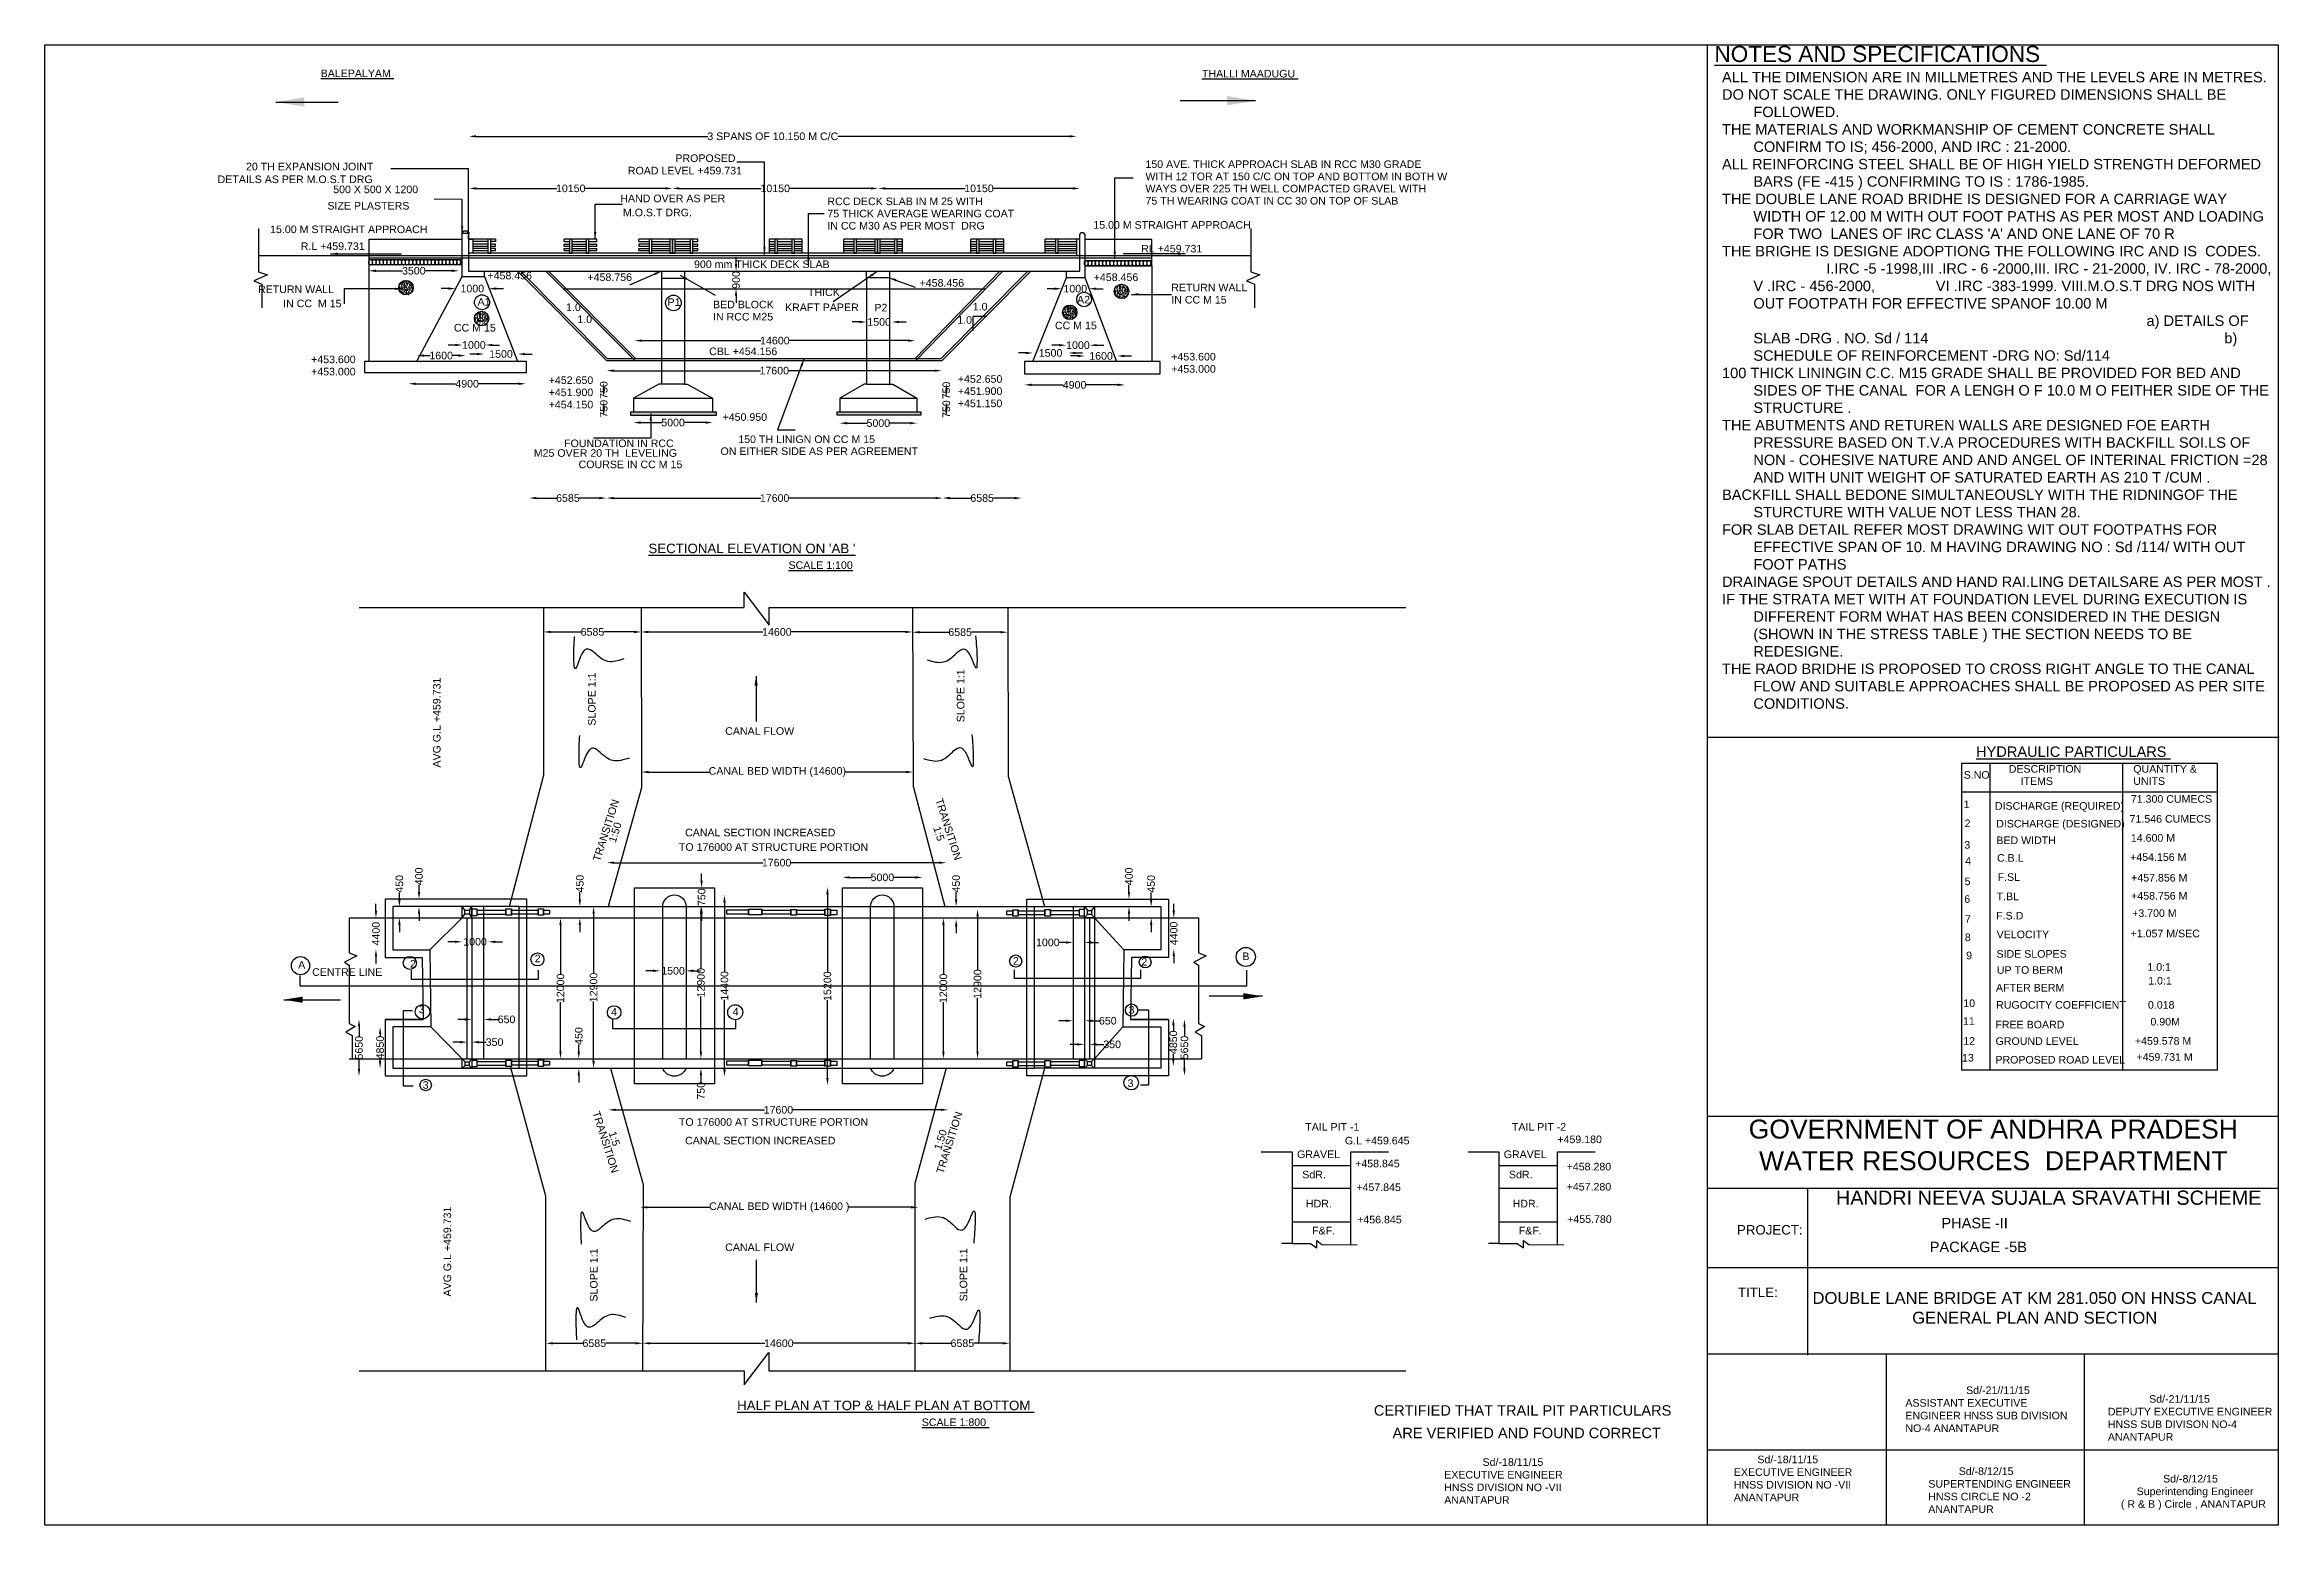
# Model space of a CAD drawing. Header units: millimetres. Extents: x 5124 to 2554707, y 2311 to 44369280.
# Drawn here: x 2437019 to 2554707, y 44291268 to 44369280 of the extents above.
import ezdxf

# ---------------------------------------------------------------- set-up
doc = ezdxf.new("R2010")
doc.units = ezdxf.units.MM
doc.header["$MEASUREMENT"] = 0
for name, color, linetype in [('DIMENSION', 7, 'Continuous'), ('DRAWING', 2, 'Continuous'), ('TEXT', 7, 'Continuous')]:
    doc.layers.add(name, color=color, linetype=linetype)
doc.styles.get("Standard").update_dxf_attribs({"font": 'arial.ttf', "height": 400})
doc.dimstyles.get("Standard").update_dxf_attribs({"dimtxt": 400, "dimasz": 375, "dimexe": 0.18, "dimexo": 0.0625, "dimgap": 0.09, "dimtad": 0, "dimdec": 0, "dimzin": 0, "dimdsep": 46, "dimtxsty": 'Standard', "dimcen": 0.09, "dimse1": 1, "dimse2": 1, "dimadec": 0, "dimazin": 0, "dimtfac": 1, "dimtdec": 0, "dimtofl": 0, "dimtmove": 0, "dimatfit": 3, "dimfxl": 1, "dimtolj": 1, "dimtzin": 0, "dimarcsym": 0})
pattern_1 = [(50, (0, 0), (71.72601826, -6.2752135), [7.5, -82.5]), (355, (0, 0), (-13.87513336, 75.21921337), [6, -66]), (100.4514, (5.98, -0.52), (57.85093817, 68.94395421), [6.374019, -70.1142112]), (46.1842, (0, 20), (106.72410486, -16.55190143), [11.25, -123.75]), (96.6356, (8.89, 18.62), (93.46627055, 97.4117871), [9.5610288, -105.1713]), (351.1842, (0, 20), (93.4661945, 97.4118601), [9, -99]), (21, (10, 15), (59.69070521, -40.26188907), [7.5, -82.5]), (326, (10, 15), (24.33153319, 72.5150045), [6, -66]), (71.4514, (14.974, 11.645), (84.02226286, 32.25304967), [6.374019, -70.1142112]), (37.5, (0, 0), (1.215985532, 33.289385383), [0, -65.2, 0, -67, 0, -66.25]), (7.5, (0, 0), (26.306953744, 39.441171188), [0, -38.2, 0, -63.7, 0, -25.25]), (327.5, (-22.3, 0), (53.382243617, -2.255487173), [0, -25, 0, -78, 0, -103.5]), (317.5, (-32.3, 0), (58.318616934, 10.010498233), [0, -32.5, 0, -51.8, 0, -73.5])]

msp = doc.modelspace()

# ---------------------------------------------------------------- texts
at = {"layer": 'DIMENSION'}
for s, p in [('S.NO', (2538084.6, 44330605.1)), ('DESCRIPTION', (2540459.6, 44330922.9)), ('QUANTITY &', (2547016.1, 44330922.8)), ('    ITEMS  ', (2540459.6, 44330280.4)), ('71.300 CUMECS', (2546888.6, 44329338.9)), ('UNITS ', (2547016.1, 44330280.2)), ('1', (2538082.7, 44329055.9)), ('DISCHARGE (REQUIRED)', (2539728.7, 44328969.9)), ('71.546 CUMECS', (2546821.5, 44328292.8)), ('2', (2538132.7, 44328055.7)), ('DISCHARGE (DESIGNED)', (2539796.7, 44328035.9)), ('BED WIDTH', (2539805.2, 44327161.3)), ('14.600 M', (2546888.6, 44327286.9)), ('3', (2538116.1, 44326922.2)), ('4', (2538166.4, 44326081.9)), ('C.B.L', (2539839.4, 44326232.3)), ('+454.156 M', (2546848.3, 44326274.6)), ('5', (2538133.6, 44324998.4)), ('F.SL', (2539873.4, 44325221.8)), ('+457.856 M', (2546902, 44325188.2)), ('6', (2538116.9, 44324064.9)), ('T.BL', (2539822.4, 44324202.9)), ('+458.756 M', (2546902, 44324236)), ('7', (2538150.3, 44323014.8)), ('F.S.D', (2539796.8, 44323187.7)), ('+1.057 M/SEC', (2546875.2, 44322251)), ('+3.700 M', (2546955.7, 44323324)), ('8', (2538147.7, 44322048)), ('9', (2538214.3, 44321093.5)), ('VELOCITY ', (2539822.3, 44322202.8)), ('SIDE SLOPES', (2539813.8, 44321175.4)), ('UP TO BERM', (2539831.2, 44320326.8)), ('1.0:1', (2547760.6, 44320486.9)), ('AFTER BERM', (2539783.6, 44319393.9)), ('1.0:1', (2547800.9, 44319762.7)), ('11', (2538045.1, 44317638.2)), ('10', (2538061.6, 44318576.5)), ('RUGOCITY COEFFICIENT', (2539793.1, 44318489.6)), ('0.018', (2547787.4, 44318488.5)), ('0.90M', (2547921.7, 44317603.4)), ('12', (2538061.7, 44316588.1)), ('GROUND LEVEL', (2539764.4, 44316579.9)), ('FREE BOARD', (2539755, 44317452)), ('+459.578 M', (2547102.9, 44316589.6)), ('13', (2537995, 44315704.6)), ('PROPOSED ROAD LEVEL', (2539754.9, 44315599.5)), ('+459.731 M', (2547183.4, 44315744.7))]:
    msp.add_text(s, height=400, dxfattribs=at).set_placement(p)
at = {"layer": 'TEXT', "color": 0}
for s, height, p in [('%%UNOTES AND SPECIFICATIONS ', 850, (2524957.2, 44368366.8)), ('%%UBALEPALYAM ', 400, (2451553.3, 44367570.7)), ('%%UTHALLI MAADUGU ', 400, (2497968.4, 44367553.8)), ('20 TH EXPANSION JOINT ', 400, (2447620.2, 44362658.7)), ('ROAD LEVEL +459.731 ', 400, (2467731.9, 44362444.8)), ('PROPOSED ', 400, (2470235.2, 44363100.2)), ('150 AVE. THICK APPROACH SLAB IN RCC M30 GRADE ', 400, (2494992.7, 44362783.2)), ('DETAILS AS PER M.O.S.T DRG', 400, (2446125.5, 44361987.3)), ('500 X 500 X 1200', 400, (2452214, 44361455)), ('WITH 12 TOR AT 150 C/C ON TOP AND BOTTOM IN BOTH W', 400, (2494992.7, 44362140.6)), ('WAYS OVER 225 TH WELL COMPACTED GRAVEL WITH ', 400, (2494992.7, 44361498.1)), ('SIZE PLASTERS ', 400, (2451909.6, 44360593.2)), ('HAND OVER AS PER ', 400, (2467334.8, 44360978.7)), ('M.O.S.T DRG. ', 400, (2467473, 44360237.1)), ('75 THICK AVERAGE WEARING COAT ', 400, (2478237.2, 44360183.6)), ('RCC DECK SLAB IN M 25 WITH ', 400, (2478237.2, 44360826.1)), ('75 TH WEARING COAT IN CC 30 ON TOP OF SLAB ', 400, (2494992.7, 44360855.5)), ('15.00 M STRAIGHT APPROACH ', 400, (2448890.7, 44359351.3)), ('IN CC M30 AS PER MOST  DRG', 400, (2478237.2, 44359541)), ('15.00 M STRAIGHT APPROACH ', 400, (2492245.2, 44359583)), ('R.L +459.731 ', 400, (2450501.9, 44358464)), ('RL +459.731 ', 400, (2494767.2, 44358333.6)), ('+458.456', 400, (2460337.2, 44356913.6)), ('+458.756', 400, (2465602.7, 44356829.2)), ('900 mm THICK DECK SLAB ', 400, (2471217.8, 44357510.2)), ('+458.456', 400, (2483095.4, 44356529.7)), ('+458.456', 400, (2492266.1, 44356826.4)), ('RETURN WALL ', 400, (2448253.3, 44356192.6)), ('IN CC  M 15 ', 400, (2449577.5, 44355443.7)), ('A1', 400, (2459816.2, 44355532.5)), ('1.0', 400, (2464479.2, 44355245.7)), ('P1', 400, (2469819.4, 44355513.5)), ('BED BLOCK ', 400, (2472217.6, 44355389.9)), ('KRAFT PAPER ', 400, (2476010.1, 44355243.1)), ('THICK ', 400, (2477215.5, 44356036.1)), ('P2', 400, (2480716.7, 44355225)), ('1.0', 400, (2485895, 44355274.9)), ('A2', 400, (2491390.6, 44355645.8)), ('RETURN WALL ', 400, (2496351.2, 44356285)), ('IN CC M 15 ', 400, (2496351.2, 44355642.4)), ('CC M 15 ', 400, (2458571.1, 44354165.5)), ('1.0', 400, (2465071.4, 44354613.2)), ('IN RCC M25 ', 400, (2472217.6, 44354747.4)), ('1.0', 400, (2485079.5, 44354579.5)), ('CC M 15 ', 400, (2490223.6, 44354286)), ('CBL +454.156', 400, (2472011.8, 44352922.6)), ('+453.600', 400, (2451048.5, 44352498.2)), ('+453.000', 400, (2451048.5, 44351855.6)), ('+453.600', 400, (2496351.2, 44352640.9)), ('+453.000', 400, (2496351.2, 44351998.3)), ('+452.650', 400, (2463562.9, 44351403.7)), ('+451.900', 400, (2463562.9, 44350761.1)), ('+452.650', 400, (2485108.5, 44351466.2)), ('+451.900', 400, (2485108.5, 44350823.6)), ('+454.150', 400, (2463562.9, 44350118.6)), ('+450.950', 400, (2472719.5, 44349461.5)), ('+451.150', 400, (2485108.5, 44350181.1)), ('150 TH LINIGN ON CC M 15 ', 400, (2473545.8, 44348291.5)), ('M25 OVER 20 TH  LEVELING ', 400, (2462776.2, 44347566.5)), ('FOUNDATION IN RCC ', 400, (2464372.6, 44348075.1)), ('ON EITHER SIDE AS PER AGREEMENT ', 400, (2472610.8, 44347661)), ('COURSE IN CC M 15 ', 400, (2465136.1, 44346965.5)), ("%%USECTIONAL ELEVATION ON 'AB '", 500, (2468816.2, 44342489.3)), ('%%USCALE 1:100', 400, (2476192.2, 44341658.7)), ('CANAL FLOW ', 400, (2472857.8, 44332918.2)), ('%%UHYDRAULIC PARTICULARS ', 550, (2538734, 44331754.6)), ('CANAL SECTION INCREASED ', 400, (2470745.5, 44327569.6)), ('TO 176000 AT STRUCTURE PORTION ', 400, (2470420.9, 44326805.2)), ('A', 400, (2450366.5, 44320602.6)), ('CENTRE LINE ', 400, (2451105.5, 44320219.2)), ('2', 400, (2456262.9, 44320655.6)), ('2', 400, (2462825.3, 44320933.1)), ('2', 400, (2488009.4, 44320805.1)), ('2', 400, (2494771.7, 44320756.9)), ('B', 400, (2500096.6, 44321049)), ('3', 400, (2456719.4, 44318254.5)), ('4', 400, (2466845.4, 44318119.1)), ('4', 400, (2473255.1, 44318136.5)), ('3', 400, (2494104.7, 44318227.4)), ('3', 400, (2456927.8, 44314268.6)), ('3', 400, (2494046.9, 44314362.3)), ('TO 176000 AT STRUCTURE PORTION ', 400, (2470420.9, 44312318.8)), ('TAIL PIT -1', 400, (2503405.5, 44312061.4)), ('TAIL PIT -2', 400, (2514291.3, 44312061.4)), ('CANAL SECTION INCREASED ', 400, (2470745.5, 44311339.7)), ('GRAVEL', 400, (2502974.9, 44310617.2)), ('G.L +459.645', 400, (2505494.5, 44311339.2)), ('GRAVEL', 400, (2513860.7, 44310617.2)), ('+459.180', 400, (2516685.7, 44311404.2)), ('SdR.', 400, (2503249.9, 44309549.5)), ('+458.845', 400, (2506034, 44310131.7)), ('SdR.', 400, (2514135.7, 44309549.5)), ('+458.280', 400, (2517174.3, 44309966.9)), ('+457.845', 400, (2506098.8, 44308881.1)), ('+457.280', 400, (2517174.3, 44308909.2)), ('HDR.', 400, (2503444.2, 44308018.6)), ('+456.845', 400, (2506141.9, 44307177.7)), ('HDR.', 400, (2514330, 44308018.6)), ('+455.780', 400, (2517201.4, 44307200.6)), ('PHASE -II ', 550, (2536910.9, 44306918)), ('F&F.', 400, (2503767.9, 44306595.5)), ('F&F.', 400, (2514653.7, 44306595.5)), ('PACKAGE -5B', 550, (2536294.6, 44305661.6)), ('CANAL FLOW ', 400, (2472857.8, 44305717.1)), ('%%UHALF PLAN AT TOP & HALF PLAN AT BOTTOM ', 500, (2473486, 44297335.5)), ('%%USCALE 1:800 ', 400, (2483211.6, 44296497.3)), ('CERTIFIED THAT TRAIL PIT PARTICULARS ', 550, (2507022.2, 44297047.7)), ('ARE VERIFIED AND FOUND CORRECT ', 550, (2508005.6, 44295858.3))]:
    msp.add_text(s, height=height, dxfattribs=at).set_placement(p)
for s, rotation, p in [('AVG G.L +459.731 ', 90, (2457866.5, 44331193.4)), ('SLOPE 1:1', 90, (2466033.1, 44333402)), ('SLOPE 1:1', 90, (2485456.1, 44333574.9)), ('TRANSITION ', 72.424848, (2466259.7, 44326213.2)), ('TRANSITION ', 287.575205, (2483922.8, 44329495.3)), ('           1:50', 72.424848, (2466569, 44325571.7)), ('    1:5', 287.575205, (2483622.8, 44328614.2)), ('TRANSITION ', 287.575205, (2465862.7, 44313016.9)), ('           1:50', 72.424848, (2483706.7, 44309379.5)), ('TRANSITION ', 72.424848, (2484343.7, 44309761.4)), ('    1:5', 287.575205, (2466527.6, 44312541.9)), ('AVG G.L +459.731 ', 90, (2458423.6, 44303323.1)), ('SLOPE 1:1', 90, (2466133.9, 44303056.8)), ('SLOPE 1:1', 90, (2485607.1, 44303068.2))]:
    msp.add_text(s, height=400, rotation=rotation, dxfattribs=at).set_placement(p)
at = {"layer": 'TEXT', "color": 0, "insert": (2524807.7, 44367846.8), "char_height": 550, "attachment_point": 1}
msp.add_mtext_dynamic_manual_height_columns("\\pi-1650,l2200,t2200;ALL THE DIMENSION ARE IN MILLMETRES AND THE LEVELS ARE IN METRES.\\PDO NOT SCALE THE DRAWING. ONLY FIGURED DIMENSIONS SHALL BE FOLLOWED.\\PTHE MATERIALS AND WORKMANSHIP OF CEMENT CONCRETE SHALL CONFIRM TO IS; 456-2000, AND IRC : 21-2000.\\PALL REINFORCING STEEL SHALL BE OF HIGH YIELD STRENGTH DEFORMED BARS (FE -415 ) CONFIRMING TO IS : 1786-1985.\\PTHE DOUBLE LANE ROAD BRIDHE IS DESIGNED FOR A CARRIAGE WAY WIDTH OF 12.00 M WITH OUT FOOT PATHS AS PER MOST AND LOADING FOR TWO  LANES OF IRC CLASS 'A' AND ONE LANE OF 70 R \\PTHE BRIGHE IS DESIGNE ADOPTIONG THE FOLLOWING IRC AND IS  CODES.                      I.IRC -5 -1998,III .IRC - 6 -2000,III. IRC - 21-2000, IV. IRC - 78-2000, V .IRC - 456-2000,               VI .IRC -383-1999. VIII.M.O.S.T DRG NOS WITH OUT FOOTPATH FOR EFFECTIVE SPANOF 10.00 M                                                                                                                                           a) DETAILS OF SLAB -DRG . NO. Sd / 114                                                                         b) SCHEDULE OF REINFORCEMENT -DRG NO: Sd/114\\P100 THICK LININGIN C.C. M15 GRADE SHALL BE PROVIDED FOR BED AND SIDES OF THE CANAL  FOR A LENGH O F 10.0 M O FEITHER SIDE OF THE STRUCTURE .\\PTHE ABUTMENTS AND RETUREN WALLS ARE DESIGNED FOE EARTH  PRESSURE BASED ON T.V.A PROCEDURES WITH BACKFILL SOI.LS OF NON - COHESIVE NATURE AND AND ANGEL OF INTERINAL FRICTION =28 AND WITH UNIT WEIGHT OF SATURATED EARTH AS 210 T /CUM .\\PBACKFILL SHALL BEDONE SIMULTANEOUSLY WITH THE RIDNINGOF THE STURCTURE WITH VALUE NOT LESS THAN 28.\\PFOR SLAB DETAIL REFER MOST DRAWING WIT OUT FOOTPATHS FOR EFFECTIVE SPAN OF 10. M HAVING DRAWING NO : Sd /114/ WITH OUT FOOT PATHS \\PDRAINAGE SPOUT DETAILS AND HAND RAI.LING DETAILSARE AS PER MOST .\\PIF THE STRATA MET WITH AT FOUNDATION LEVEL DURING EXECUTION IS DIFFERENT FORM WHAT HAS BEEN CONSIDERED IN THE DESIGN (SHOWN IN THE STRESS TABLE ) THE SECTION NEEDS TO BE REDESIGNE.\\PTHE RAOD BRIDHE IS PROPOSED TO CROSS RIGHT ANGLE TO THE CANAL FLOW AND SUITABLE APPROACHES SHALL BE PROPOSED AS PER SITE CONDITIONS. ", width=29675.69, gutter_width=2000, heights=[0], dxfattribs=at)
at = {"layer": 'TEXT', "color": 0}
for s, insert, char_height, width, attachment_point in [('GOVERNMENT OF ANDHRA PRADESH\\PWATER RESOURCES  DEPARTMENT', (2539645.1, 44311304.4), 1000, 31932.557, 5), ('HANDRI NEEVA SUJALA SRAVATHI SCHEME ', (2531353.9, 44308905.6), 750, 22706.173, 1), ('PROJECT:', (2526146.6, 44307087.8), 500, 1152.266, 1), ('TITLE:', (2526195.6, 44303793.6), 500, 1152.266, 1), ('\\pi1085;DOUBLE LANE BRIDGE AT KM 281.050 ON HNSS CANAL\\P\\pi6335.9;GENERAL PLAN AND SECTION ', (2529037.9, 44303559.7), 625, 25459.48, 1), ('^I^ISd/-21//11/15\\PASSISTANT EXECUTIVE ENGINEER HNSS SUB DIVISION NO-4 ANANTAPUR\\P', (2535014.2, 44298585.4), 400, 9129.604, 1), ('              Sd/-21/11/15\\PDEPUTY EXECUTIVE ENGINEER  HNSS SUB DIVISON NO-4 ANANTAPUR \\P', (2545678.4, 44298126.3), 400, 8818.281, 1), ('             Sd/-18/11/15 \\PEXECUTIVE ENGINEER  HNSS DIVISION NO -VII ANANTAPUR \\P', (2510726.4, 44294801.3), 400, 8007.792, 1), ('        Sd/-18/11/15\\PEXECUTIVE ENGINEER  HNSS DIVISION NO -VII ANANTAPUR \\P', (2525979.4, 44294938.8), 400, 6396.453, 1), ('^ISd/-8/12/15\\PSUPERTENDING ENGINEER  HNSS CIRCLE NO -2 ANANTAPUR \\P', (2536220, 44294319.2), 400, 7669.031, 1), ('^I    Sd/-8/12/15\\P\\pi829.47;Superintending Engineer  \\P\\pi0;( R & B ) Circle , ANANTAPUR \\P', (2546365.3, 44293924.3), 400, 7792.906, 1)]:
    msp.add_mtext(s, dxfattribs=dict(at, insert=insert, char_height=char_height, width=width, attachment_point=attachment_point))

# ---------------------------------------------------------------- blocks, each defined once
blk = doc.blocks.new('*D53')
at = {"layer": 'Defpoints', "color": 0, "transparency": 16777216}
for p in [(2459363, 44364487), (2491369, 44364487), (2491369, 44364450)]:
    blk.add_point(p, dxfattribs=at)
at = {"layer": 'TEXT', "color": 0, "lineweight": -2, "transparency": 16777216}
for p, q in [((2459738, 44364450), (2471942, 44364450)), ((2490994, 44364450), (2478791, 44364450))]:
    blk.add_line(p, q, dxfattribs=at)
at = {"layer": 'TEXT', "color": 0, "transparency": 16777216}
for points in [[(2459738, 44364513), (2459738, 44364388), (2459363, 44364450)], [(2490994, 44364513), (2490994, 44364388), (2491369, 44364450)]]:
    blk.add_solid(points, dxfattribs=at)
at = {"layer": 'TEXT', "color": 0, "transparency": 16777216, "insert": (2475366, 44364450), "char_height": 400, "attachment_point": 5}
blk.add_mtext('\\A1;3 SPANS OF 10.150 M C/C ', dxfattribs=at)
blk = doc.blocks.new('*D54')
at = {"layer": 'Defpoints', "color": 0, "transparency": 16777216}
for p in [(2459374, 44361852), (2470074, 44361852), (2470074, 44361707)]:
    blk.add_point(p, dxfattribs=at)
at = {"layer": 'TEXT', "color": 0, "lineweight": -2, "transparency": 16777216}
for p, q in [((2459749, 44361707), (2463991, 44361707)), ((2469699, 44361707), (2465457, 44361707))]:
    blk.add_line(p, q, dxfattribs=at)
at = {"layer": 'TEXT', "color": 0, "transparency": 16777216}
for points in [[(2459749, 44361769), (2459749, 44361644), (2459374, 44361707)], [(2469699, 44361769), (2469699, 44361644), (2470074, 44361707)]]:
    blk.add_solid(points, dxfattribs=at)
at = {"layer": 'TEXT', "color": 0, "transparency": 16777216, "insert": (2464724, 44361707), "char_height": 400, "attachment_point": 5}
blk.add_mtext('\\A1;10150', dxfattribs=at)
blk = doc.blocks.new('*D55')
at = {"layer": 'Defpoints', "color": 0, "transparency": 16777216}
for p in [(2470074, 44361707), (2480913, 44361707), (2480913, 44361707)]:
    blk.add_point(p, dxfattribs=at)
at = {"layer": 'TEXT', "color": 0, "lineweight": -2, "transparency": 16777216}
for p, q in [((2470449, 44361707), (2474760, 44361707)), ((2480538, 44361707), (2476227, 44361707))]:
    blk.add_line(p, q, dxfattribs=at)
at = {"layer": 'TEXT', "color": 0, "transparency": 16777216}
for points in [[(2470449, 44361769), (2470449, 44361644), (2470074, 44361707)], [(2480538, 44361769), (2480538, 44361644), (2480913, 44361707)]]:
    blk.add_solid(points, dxfattribs=at)
at = {"layer": 'TEXT', "color": 0, "transparency": 16777216, "insert": (2475493, 44361707), "char_height": 400, "attachment_point": 5}
blk.add_mtext('\\A1;10150', dxfattribs=at)
blk = doc.blocks.new('*D56')
at = {"layer": 'Defpoints', "color": 0, "transparency": 16777216}
for p in [(2480913, 44361707), (2491534, 44361707), (2491534, 44361707)]:
    blk.add_point(p, dxfattribs=at)
at = {"layer": 'TEXT', "color": 0, "lineweight": -2, "transparency": 16777216}
for p, q in [((2481288, 44361707), (2485490, 44361707)), ((2491159, 44361707), (2486957, 44361707))]:
    blk.add_line(p, q, dxfattribs=at)
at = {"layer": 'TEXT', "color": 0, "transparency": 16777216}
for points in [[(2481288, 44361769), (2481288, 44361644), (2480913, 44361707)], [(2491159, 44361769), (2491159, 44361644), (2491534, 44361707)]]:
    blk.add_solid(points, dxfattribs=at)
at = {"layer": 'TEXT', "color": 0, "transparency": 16777216, "insert": (2486223, 44361707), "char_height": 400, "attachment_point": 5}
blk.add_mtext('\\A1;10150', dxfattribs=at)
blk = doc.blocks.new('*D57')
at = {"layer": 'Defpoints', "color": 0, "transparency": 16777216}
for p in [(2490571, 44356349), (2492018, 44356422), (2492018, 44356422)]:
    blk.add_point(p, dxfattribs=at)
at = {"layer": 'TEXT', "color": 0, "lineweight": -2, "transparency": 16777216}
for p, q in [((2490196, 44356422), (2489821, 44356422)), ((2492393, 44356422), (2492768, 44356422))]:
    blk.add_line(p, q, dxfattribs=at)
at = {"layer": 'TEXT', "color": 0, "transparency": 16777216}
for points in [[(2490196, 44356484), (2490196, 44356359), (2490571, 44356422)], [(2492393, 44356484), (2492393, 44356359), (2492018, 44356422)]]:
    blk.add_solid(points, dxfattribs=at)
at = {"layer": 'TEXT', "color": 0, "transparency": 16777216, "insert": (2491294, 44356422), "char_height": 400, "attachment_point": 5}
blk.add_mtext('\\A1;1000', dxfattribs=at)
blk = doc.blocks.new('*D58')
at = {"layer": 'Defpoints', "color": 0, "transparency": 16777216}
for p in [(2489056, 44352582), (2490932, 44353037), (2490932, 44352582)]:
    blk.add_point(p, dxfattribs=at)
at = {"layer": 'TEXT', "color": 0, "lineweight": -2, "transparency": 16777216}
for p, q in [((2488681, 44353037), (2488306, 44353037)), ((2491307, 44353037), (2491682, 44353037))]:
    blk.add_line(p, q, dxfattribs=at)
at = {"layer": 'TEXT', "color": 0, "transparency": 16777216}
for points in [[(2488681, 44353099), (2488681, 44352974), (2489056, 44353037)], [(2491307, 44353099), (2491307, 44352974), (2490932, 44353037)]]:
    blk.add_solid(points, dxfattribs=at)
at = {"layer": 'TEXT', "color": 0, "transparency": 16777216, "insert": (2489994, 44353037), "char_height": 400, "attachment_point": 5}
blk.add_mtext('\\A1;1500', dxfattribs=at)
blk = doc.blocks.new('*D59')
at = {"layer": 'Defpoints', "color": 0, "transparency": 16777216}
for p in [(2490814, 44353349), (2492054, 44353446), (2492054, 44353349)]:
    blk.add_point(p, dxfattribs=at)
at = {"layer": 'TEXT', "color": 0, "lineweight": -2, "transparency": 16777216}
for p, q in [((2490439, 44353446), (2490064, 44353446)), ((2492429, 44353446), (2492804, 44353446))]:
    blk.add_line(p, q, dxfattribs=at)
at = {"layer": 'TEXT', "color": 0, "transparency": 16777216}
for points in [[(2490439, 44353509), (2490439, 44353384), (2490814, 44353446)], [(2492429, 44353509), (2492429, 44353384), (2492054, 44353446)]]:
    blk.add_solid(points, dxfattribs=at)
at = {"layer": 'TEXT', "color": 0, "transparency": 16777216, "insert": (2491434, 44353446), "char_height": 400, "attachment_point": 5}
blk.add_mtext('\\A1;1000', dxfattribs=at)
blk = doc.blocks.new('*D60')
at = {"layer": 'Defpoints', "color": 0, "transparency": 16777216}
for p in [(2491800, 44352822), (2493508, 44352879), (2493508, 44352822)]:
    blk.add_point(p, dxfattribs=at)
at = {"layer": 'TEXT', "color": 0, "lineweight": -2, "transparency": 16777216}
for p, q in [((2491425, 44352879), (2491050, 44352879)), ((2493883, 44352879), (2494258, 44352879))]:
    blk.add_line(p, q, dxfattribs=at)
at = {"layer": 'TEXT', "color": 0, "transparency": 16777216}
for points in [[(2491425, 44352941), (2491425, 44352816), (2491800, 44352879)], [(2493883, 44352941), (2493883, 44352816), (2493508, 44352879)]]:
    blk.add_solid(points, dxfattribs=at)
at = {"layer": 'TEXT', "color": 0, "transparency": 16777216, "insert": (2492654, 44352879), "char_height": 400, "attachment_point": 5}
blk.add_mtext('\\A1;1600', dxfattribs=at)
blk = doc.blocks.new('*D61')
at = {"layer": 'Defpoints', "color": 0, "transparency": 16777216}
for p in [(2488621, 44351942), (2488621, 44351356), (2493898, 44351942)]:
    blk.add_point(p, dxfattribs=at)
at = {"layer": 'TEXT', "color": 0, "lineweight": -2, "transparency": 16777216}
for p, q in [((2488996, 44351356), (2490655, 44351356)), ((2493523, 44351356), (2491864, 44351356))]:
    blk.add_line(p, q, dxfattribs=at)
at = {"layer": 'TEXT', "color": 0, "transparency": 16777216}
for points in [[(2488996, 44351419), (2488996, 44351294), (2488621, 44351356)], [(2493523, 44351419), (2493523, 44351294), (2493898, 44351356)]]:
    blk.add_solid(points, dxfattribs=at)
at = {"layer": 'TEXT', "color": 0, "transparency": 16777216, "insert": (2491259, 44351356), "char_height": 400, "attachment_point": 5}
blk.add_mtext('\\A1;4900', dxfattribs=at)
blk = doc.blocks.new('*D62')
at = {"layer": 'Defpoints', "color": 0, "transparency": 16777216}
for p in [(2484471, 44351444), (2484471, 44350672), (2484504, 44350672)]:
    blk.add_point(p, dxfattribs=at)
at = {"layer": 'TEXT', "color": 0, "lineweight": -2, "transparency": 16777216}
blk.add_line((2484504, 44351069), (2484504, 44351047), dxfattribs=at)
at = {"layer": 'TEXT', "color": 0, "transparency": 16777216}
for points in [[(2484442, 44351069), (2484567, 44351069), (2484504, 44351444)], [(2484442, 44351047), (2484567, 44351047), (2484504, 44350672)]]:
    blk.add_solid(points, dxfattribs=at)
at = {"layer": 'TEXT', "color": 0, "transparency": 16777216, "insert": (2484504, 44351058), "char_height": 400, "attachment_point": 5, "rotation": 90}
blk.add_mtext('\\A1;750', dxfattribs=at)
blk = doc.blocks.new('*D63')
at = {"layer": 'Defpoints', "color": 0, "transparency": 16777216}
for p in [(2484471, 44350461), (2484471, 44349689), (2484504, 44349689)]:
    blk.add_point(p, dxfattribs=at)
at = {"layer": 'TEXT', "color": 0, "lineweight": -2, "transparency": 16777216}
blk.add_line((2484504, 44350086), (2484504, 44350064), dxfattribs=at)
at = {"layer": 'TEXT', "color": 0, "transparency": 16777216}
for points in [[(2484442, 44350086), (2484567, 44350086), (2484504, 44350461)], [(2484442, 44350064), (2484567, 44350064), (2484504, 44349689)]]:
    blk.add_solid(points, dxfattribs=at)
at = {"layer": 'TEXT', "color": 0, "transparency": 16777216, "insert": (2484504, 44350075), "char_height": 400, "attachment_point": 5, "rotation": 90}
blk.add_mtext('\\A1;750', dxfattribs=at)
blk = doc.blocks.new('*D64')
at = {"layer": 'Defpoints', "color": 0, "transparency": 16777216}
for p in [(2478891, 44349939), (2482959, 44349939), (2482959, 44349338)]:
    blk.add_point(p, dxfattribs=at)
at = {"layer": 'TEXT', "color": 0, "lineweight": -2, "transparency": 16777216}
for p, q in [((2479266, 44349338), (2480328, 44349338)), ((2482584, 44349338), (2481522, 44349338))]:
    blk.add_line(p, q, dxfattribs=at)
at = {"layer": 'TEXT', "color": 0, "transparency": 16777216}
for points in [[(2479266, 44349401), (2479266, 44349276), (2478891, 44349338)], [(2482584, 44349401), (2482584, 44349276), (2482959, 44349338)]]:
    blk.add_solid(points, dxfattribs=at)
at = {"layer": 'TEXT', "color": 0, "transparency": 16777216, "insert": (2480925, 44349338), "char_height": 400, "attachment_point": 5}
blk.add_mtext('\\A1;5000', dxfattribs=at)
blk = doc.blocks.new('*D65')
at = {"layer": 'Defpoints', "color": 0, "transparency": 16777216}
for p in [(2468027, 44349742), (2472198, 44349742), (2472198, 44349369)]:
    blk.add_point(p, dxfattribs=at)
at = {"layer": 'TEXT', "color": 0, "lineweight": -2, "transparency": 16777216}
for p, q in [((2468402, 44349369), (2469516, 44349369)), ((2471823, 44349369), (2470710, 44349369))]:
    blk.add_line(p, q, dxfattribs=at)
at = {"layer": 'TEXT', "color": 0, "transparency": 16777216}
for points in [[(2468402, 44349432), (2468402, 44349307), (2468027, 44349369)], [(2471823, 44349432), (2471823, 44349307), (2472198, 44349369)]]:
    blk.add_solid(points, dxfattribs=at)
at = {"layer": 'TEXT', "color": 0, "transparency": 16777216, "insert": (2470113, 44349369), "char_height": 400, "attachment_point": 5}
blk.add_mtext('\\A1;5000', dxfattribs=at)
blk = doc.blocks.new('*D66')
at = {"layer": 'Defpoints', "color": 0, "transparency": 16777216}
for p in [(2466428, 44351467), (2466428, 44350695), (2466461, 44350695)]:
    blk.add_point(p, dxfattribs=at)
at = {"layer": 'TEXT', "color": 0, "lineweight": -2, "transparency": 16777216}
blk.add_line((2466461, 44351092), (2466461, 44351070), dxfattribs=at)
at = {"layer": 'TEXT', "color": 0, "transparency": 16777216}
for points in [[(2466399, 44351092), (2466524, 44351092), (2466461, 44351467)], [(2466399, 44351070), (2466524, 44351070), (2466461, 44350695)]]:
    blk.add_solid(points, dxfattribs=at)
at = {"layer": 'TEXT', "color": 0, "transparency": 16777216, "insert": (2466461, 44351081), "char_height": 400, "attachment_point": 5, "rotation": 90}
blk.add_mtext('\\A1;750', dxfattribs=at)
blk = doc.blocks.new('*D67')
at = {"layer": 'Defpoints', "color": 0, "transparency": 16777216}
for p in [(2466428, 44350484), (2466428, 44349712), (2466461, 44349712)]:
    blk.add_point(p, dxfattribs=at)
at = {"layer": 'TEXT', "color": 0, "lineweight": -2, "transparency": 16777216}
blk.add_line((2466461, 44350109), (2466461, 44350087), dxfattribs=at)
at = {"layer": 'TEXT', "color": 0, "transparency": 16777216}
for points in [[(2466399, 44350109), (2466524, 44350109), (2466461, 44350484)], [(2466399, 44350087), (2466524, 44350087), (2466461, 44349712)]]:
    blk.add_solid(points, dxfattribs=at)
at = {"layer": 'TEXT', "color": 0, "transparency": 16777216, "insert": (2466461, 44350098), "char_height": 400, "attachment_point": 5, "rotation": 90}
blk.add_mtext('\\A1;750', dxfattribs=at)
blk = doc.blocks.new('*D68')
at = {"layer": 'Defpoints', "color": 0, "transparency": 16777216}
for p in [(2456178, 44351495), (2462354, 44351495), (2462354, 44351414)]:
    blk.add_point(p, dxfattribs=at)
at = {"layer": 'TEXT', "color": 0, "lineweight": -2, "transparency": 16777216}
for p, q in [((2456553, 44351414), (2458661, 44351414)), ((2461979, 44351414), (2459871, 44351414))]:
    blk.add_line(p, q, dxfattribs=at)
at = {"layer": 'TEXT', "color": 0, "transparency": 16777216}
for points in [[(2456553, 44351476), (2456553, 44351351), (2456178, 44351414)], [(2461979, 44351476), (2461979, 44351351), (2462354, 44351414)]]:
    blk.add_solid(points, dxfattribs=at)
at = {"layer": 'TEXT', "color": 0, "transparency": 16777216, "insert": (2459266, 44351414), "char_height": 400, "attachment_point": 5}
blk.add_mtext('\\A1;4900', dxfattribs=at)
blk = doc.blocks.new('*D69')
at = {"layer": 'Defpoints', "color": 0, "transparency": 16777216}
for p in [(2456612, 44352601), (2459187, 44352899), (2459187, 44352601)]:
    blk.add_point(p, dxfattribs=at)
at = {"layer": 'TEXT', "color": 0, "lineweight": -2, "transparency": 16777216}
for p, q in [((2456987, 44352899), (2457322, 44352899)), ((2458812, 44352899), (2458477, 44352899))]:
    blk.add_line(p, q, dxfattribs=at)
at = {"layer": 'TEXT', "color": 0, "transparency": 16777216}
for points in [[(2456987, 44352962), (2456987, 44352837), (2456612, 44352899)], [(2458812, 44352962), (2458812, 44352837), (2459187, 44352899)]]:
    blk.add_solid(points, dxfattribs=at)
at = {"layer": 'TEXT', "color": 0, "transparency": 16777216, "insert": (2457899, 44352899), "char_height": 400, "attachment_point": 5}
blk.add_mtext('\\A1;1600', dxfattribs=at)
blk = doc.blocks.new('*D70')
at = {"layer": 'Defpoints', "color": 0, "transparency": 16777216}
for p in [(2459022, 44353463), (2460223, 44353463), (2460223, 44353456)]:
    blk.add_point(p, dxfattribs=at)
at = {"layer": 'TEXT', "color": 0, "lineweight": -2, "transparency": 16777216}
for p, q in [((2458647, 44353456), (2458272, 44353456)), ((2460598, 44353456), (2460973, 44353456))]:
    blk.add_line(p, q, dxfattribs=at)
at = {"layer": 'TEXT', "color": 0, "transparency": 16777216}
for points in [[(2458647, 44353519), (2458647, 44353394), (2459022, 44353456)], [(2460598, 44353519), (2460598, 44353394), (2460223, 44353456)]]:
    blk.add_solid(points, dxfattribs=at)
at = {"layer": 'TEXT', "color": 0, "transparency": 16777216, "insert": (2459623, 44353456), "char_height": 400, "attachment_point": 5}
blk.add_mtext('\\A1;1000', dxfattribs=at)
blk = doc.blocks.new('*D71')
at = {"layer": 'Defpoints', "color": 0, "transparency": 16777216}
for p in [(2460161, 44353049), (2461941, 44353049), (2461941, 44352981)]:
    blk.add_point(p, dxfattribs=at)
at = {"layer": 'TEXT', "color": 0, "lineweight": -2, "transparency": 16777216}
for p, q in [((2459786, 44352981), (2459411, 44352981)), ((2462316, 44352981), (2462691, 44352981))]:
    blk.add_line(p, q, dxfattribs=at)
at = {"layer": 'TEXT', "color": 0, "transparency": 16777216}
for points in [[(2459786, 44353044), (2459786, 44352919), (2460161, 44352981)], [(2462316, 44353044), (2462316, 44352919), (2461941, 44352981)]]:
    blk.add_solid(points, dxfattribs=at)
at = {"layer": 'TEXT', "color": 0, "transparency": 16777216, "insert": (2461051, 44352981), "char_height": 400, "attachment_point": 5}
blk.add_mtext('\\A1;1500', dxfattribs=at)
blk = doc.blocks.new('*D72')
at = {"layer": 'Defpoints', "color": 0, "transparency": 16777216}
for p in [(2454087, 44357327), (2458834, 44357367), (2458834, 44356743)]:
    blk.add_point(p, dxfattribs=at)
at = {"layer": 'TEXT', "color": 0, "lineweight": -2, "transparency": 16777216}
for p, q in [((2454462, 44357367), (2455864, 44357367)), ((2458459, 44357367), (2457057, 44357367))]:
    blk.add_line(p, q, dxfattribs=at)
at = {"layer": 'TEXT', "color": 0, "transparency": 16777216}
for points in [[(2454462, 44357430), (2454462, 44357305), (2454087, 44357367)], [(2458459, 44357430), (2458459, 44357305), (2458834, 44357367)]]:
    blk.add_solid(points, dxfattribs=at)
at = {"layer": 'TEXT', "color": 0, "transparency": 16777216, "insert": (2456460, 44357367), "char_height": 400, "attachment_point": 5}
blk.add_mtext('\\A1;3500', dxfattribs=at)
blk = doc.blocks.new('*D73')
at = {"layer": 'Defpoints', "color": 0, "transparency": 16777216}
for p in [(2458655, 44356409), (2460424, 44356428), (2460424, 44356428)]:
    blk.add_point(p, dxfattribs=at)
at = {"layer": 'TEXT', "color": 0, "lineweight": -2, "transparency": 16777216}
for p, q in [((2458280, 44356428), (2457905, 44356428)), ((2460799, 44356428), (2461174, 44356428))]:
    blk.add_line(p, q, dxfattribs=at)
at = {"layer": 'TEXT', "color": 0, "transparency": 16777216}
for points in [[(2458280, 44356490), (2458280, 44356365), (2458655, 44356428)], [(2460799, 44356490), (2460799, 44356365), (2460424, 44356428)]]:
    blk.add_solid(points, dxfattribs=at)
at = {"layer": 'TEXT', "color": 0, "transparency": 16777216, "insert": (2459539, 44356428), "char_height": 400, "attachment_point": 5}
blk.add_mtext('\\A1;1000', dxfattribs=at)
blk = doc.blocks.new('*D74')
at = {"layer": 'Defpoints', "color": 0, "transparency": 16777216}
for p in [(2468086, 44353844), (2482861, 44353844), (2482861, 44353687)]:
    blk.add_point(p, dxfattribs=at)
at = {"layer": 'TEXT', "color": 0, "lineweight": -2, "transparency": 16777216}
for p, q in [((2468461, 44353687), (2474740, 44353687)), ((2482486, 44353687), (2476207, 44353687))]:
    blk.add_line(p, q, dxfattribs=at)
at = {"layer": 'TEXT', "color": 0, "transparency": 16777216}
for points in [[(2468461, 44353749), (2468461, 44353624), (2468086, 44353687)], [(2482486, 44353749), (2482486, 44353624), (2482861, 44353687)]]:
    blk.add_solid(points, dxfattribs=at)
at = {"layer": 'TEXT', "color": 0, "transparency": 16777216, "insert": (2475474, 44353687), "char_height": 400, "attachment_point": 5}
blk.add_mtext('\\A1;14600', dxfattribs=at)
blk = doc.blocks.new('*D75')
at = {"layer": 'Defpoints', "color": 0, "transparency": 16777216}
for p in [(2466621, 44352122), (2484264, 44352122), (2484264, 44352104)]:
    blk.add_point(p, dxfattribs=at)
at = {"layer": 'TEXT', "color": 0, "lineweight": -2, "transparency": 16777216}
for p, q in [((2466996, 44352104), (2474709, 44352104)), ((2483889, 44352104), (2476175, 44352104))]:
    blk.add_line(p, q, dxfattribs=at)
at = {"layer": 'TEXT', "color": 0, "transparency": 16777216}
for points in [[(2466996, 44352167), (2466996, 44352042), (2466621, 44352104)], [(2483889, 44352167), (2483889, 44352042), (2484264, 44352104)]]:
    blk.add_solid(points, dxfattribs=at)
at = {"layer": 'TEXT', "color": 0, "transparency": 16777216, "insert": (2475442, 44352104), "char_height": 400, "attachment_point": 5}
blk.add_mtext('\\A1;17600', dxfattribs=at)
blk = doc.blocks.new('*D76')
at = {"layer": 'Defpoints', "color": 0, "transparency": 16777216}
for p in [(2462545, 44345476), (2466605, 44345476), (2466605, 44345392)]:
    blk.add_point(p, dxfattribs=at)
at = {"layer": 'TEXT', "color": 0, "lineweight": -2, "transparency": 16777216}
for p, q in [((2462920, 44345392), (2463975, 44345392)), ((2466230, 44345392), (2465175, 44345392))]:
    blk.add_line(p, q, dxfattribs=at)
at = {"layer": 'TEXT', "color": 0, "transparency": 16777216}
for points in [[(2462920, 44345454), (2462920, 44345329), (2462545, 44345392)], [(2466230, 44345454), (2466230, 44345329), (2466605, 44345392)]]:
    blk.add_solid(points, dxfattribs=at)
at = {"layer": 'TEXT', "color": 0, "transparency": 16777216, "insert": (2464575, 44345392), "char_height": 400, "attachment_point": 5}
blk.add_mtext('\\A1;6585', dxfattribs=at)
blk = doc.blocks.new('*D77')
at = {"layer": 'Defpoints', "color": 0, "transparency": 16777216}
for p in [(2466605, 44345392), (2484315, 44345392), (2484315, 44345392)]:
    blk.add_point(p, dxfattribs=at)
at = {"layer": 'TEXT', "color": 0, "lineweight": -2, "transparency": 16777216}
for p, q in [((2466980, 44345392), (2474727, 44345392)), ((2483940, 44345392), (2476193, 44345392))]:
    blk.add_line(p, q, dxfattribs=at)
at = {"layer": 'TEXT', "color": 0, "transparency": 16777216}
for points in [[(2466980, 44345454), (2466980, 44345329), (2466605, 44345392)], [(2483940, 44345454), (2483940, 44345329), (2484315, 44345392)]]:
    blk.add_solid(points, dxfattribs=at)
at = {"layer": 'TEXT', "color": 0, "transparency": 16777216, "insert": (2475460, 44345392), "char_height": 400, "attachment_point": 5}
blk.add_mtext('\\A1;17600', dxfattribs=at)
blk = doc.blocks.new('*D78')
at = {"layer": 'Defpoints', "color": 0, "transparency": 16777216}
for p in [(2484315, 44345392), (2488464, 44345392), (2488464, 44345392)]:
    blk.add_point(p, dxfattribs=at)
at = {"layer": 'TEXT', "color": 0, "lineweight": -2, "transparency": 16777216}
for p, q in [((2484690, 44345392), (2485790, 44345392)), ((2488089, 44345392), (2486990, 44345392))]:
    blk.add_line(p, q, dxfattribs=at)
at = {"layer": 'TEXT', "color": 0, "transparency": 16777216}
for points in [[(2484690, 44345454), (2484690, 44345329), (2484315, 44345392)], [(2488089, 44345454), (2488089, 44345329), (2488464, 44345392)]]:
    blk.add_solid(points, dxfattribs=at)
at = {"layer": 'TEXT', "color": 0, "transparency": 16777216, "insert": (2486390, 44345392), "char_height": 400, "attachment_point": 5}
blk.add_mtext('\\A1;6585', dxfattribs=at)
blk = doc.blocks.new('*D79')
at = {"layer": 'Defpoints', "color": 0, "transparency": 16777216}
for p in [(2463298, 44338292), (2468437, 44338337), (2468437, 44338302)]:
    blk.add_point(p, dxfattribs=at)
at = {"layer": 'TEXT', "color": 0, "lineweight": -2, "transparency": 16777216}
for p, q in [((2463673, 44338337), (2465267, 44338337)), ((2468062, 44338337), (2466467, 44338337))]:
    blk.add_line(p, q, dxfattribs=at)
at = {"layer": 'TEXT', "color": 0, "transparency": 16777216}
for points in [[(2463673, 44338400), (2463673, 44338275), (2463298, 44338337)], [(2468062, 44338400), (2468062, 44338275), (2468437, 44338337)]]:
    blk.add_solid(points, dxfattribs=at)
at = {"layer": 'TEXT', "color": 0, "transparency": 16777216, "insert": (2465867, 44338337), "char_height": 400, "attachment_point": 5}
blk.add_mtext('\\A1;6585', dxfattribs=at)
blk = doc.blocks.new('*D80')
at = {"layer": 'Defpoints', "color": 0, "transparency": 16777216}
for p in [(2468436, 44338337), (2482722, 44338406), (2482722, 44338337)]:
    blk.add_point(p, dxfattribs=at)
at = {"layer": 'TEXT', "color": 0, "lineweight": -2, "transparency": 16777216}
for p, q in [((2468811, 44338337), (2474846, 44338337)), ((2482347, 44338337), (2476312, 44338337))]:
    blk.add_line(p, q, dxfattribs=at)
at = {"layer": 'TEXT', "color": 0, "transparency": 16777216}
for points in [[(2468811, 44338400), (2468811, 44338275), (2468436, 44338337)], [(2482347, 44338400), (2482347, 44338275), (2482722, 44338337)]]:
    blk.add_solid(points, dxfattribs=at)
at = {"layer": 'TEXT', "color": 0, "transparency": 16777216, "insert": (2475579, 44338337), "char_height": 400, "attachment_point": 5}
blk.add_mtext('\\A1;14600', dxfattribs=at)
blk = doc.blocks.new('*D81')
at = {"layer": 'Defpoints', "color": 0, "transparency": 16777216}
for p in [(2482722, 44338337), (2487741, 44338348), (2487741, 44338323)]:
    blk.add_point(p, dxfattribs=at)
at = {"layer": 'TEXT', "color": 0, "lineweight": -2, "transparency": 16777216}
for p, q in [((2483097, 44338323), (2484631, 44338323)), ((2487366, 44338323), (2485831, 44338323))]:
    blk.add_line(p, q, dxfattribs=at)
at = {"layer": 'TEXT', "color": 0, "transparency": 16777216}
for points in [[(2483097, 44338386), (2483097, 44338261), (2482722, 44338323)], [(2487366, 44338386), (2487366, 44338261), (2487741, 44338323)]]:
    blk.add_solid(points, dxfattribs=at)
at = {"layer": 'TEXT', "color": 0, "transparency": 16777216, "insert": (2485231, 44338323), "char_height": 400, "attachment_point": 5}
blk.add_mtext('\\A1;6585', dxfattribs=at)
blk = doc.blocks.new('*D82')
at = {"layer": 'Defpoints', "color": 0, "transparency": 16777216}
for p in [(2466632, 44326214), (2484499, 44326214), (2484499, 44326181)]:
    blk.add_point(p, dxfattribs=at)
at = {"layer": 'TEXT', "color": 0, "lineweight": -2, "transparency": 16777216}
for p, q in [((2467007, 44326181), (2474832, 44326181)), ((2484124, 44326181), (2476298, 44326181))]:
    blk.add_line(p, q, dxfattribs=at)
at = {"layer": 'TEXT', "color": 0, "transparency": 16777216}
for points in [[(2467007, 44326243), (2467007, 44326118), (2466632, 44326181)], [(2484124, 44326243), (2484124, 44326118), (2484499, 44326181)]]:
    blk.add_solid(points, dxfattribs=at)
at = {"layer": 'TEXT', "color": 0, "transparency": 16777216, "insert": (2475565, 44326181), "char_height": 400, "attachment_point": 5}
blk.add_mtext('\\A1;17600', dxfattribs=at)
blk = doc.blocks.new('*D83')
at = {"layer": 'Defpoints', "color": 0, "transparency": 16777216}
for p in [(2455700, 44323864), (2455700, 44323864), (2455700, 44323270)]:
    blk.add_point(p, dxfattribs=at)
at = {"layer": 'TEXT', "color": 0, "lineweight": -2, "transparency": 16777216}
for p, q in [((2455700, 44324239), (2455700, 44324614)), ((2455700, 44322895), (2455700, 44322520))]:
    blk.add_line(p, q, dxfattribs=at)
at = {"layer": 'TEXT', "color": 0, "transparency": 16777216}
for points in [[(2455638, 44324239), (2455763, 44324239), (2455700, 44323864)], [(2455638, 44322895), (2455763, 44322895), (2455700, 44323270)]]:
    blk.add_solid(points, dxfattribs=at)
at = {"layer": 'TEXT', "color": 0, "transparency": 16777216, "insert": (2455700, 44325064), "char_height": 400, "attachment_point": 5, "rotation": 90}
blk.add_mtext('\\A1;450', dxfattribs=at)
blk = doc.blocks.new('*D84')
at = {"layer": 'Defpoints', "color": 0, "transparency": 16777216}
for p in [(2456465, 44324262), (2456465, 44323864), (2456732, 44324262)]:
    blk.add_point(p, dxfattribs=at)
at = {"layer": 'TEXT', "color": 0, "lineweight": -2, "transparency": 16777216}
for p, q in [((2456732, 44324637), (2456732, 44325012)), ((2456732, 44323489), (2456732, 44323114))]:
    blk.add_line(p, q, dxfattribs=at)
at = {"layer": 'TEXT', "color": 0, "transparency": 16777216}
for points in [[(2456670, 44324637), (2456795, 44324637), (2456732, 44324262)], [(2456670, 44323489), (2456795, 44323489), (2456732, 44323864)]]:
    blk.add_solid(points, dxfattribs=at)
at = {"layer": 'TEXT', "color": 0, "transparency": 16777216, "insert": (2456732, 44325461), "char_height": 400, "attachment_point": 5, "rotation": 90}
blk.add_mtext('\\A1;400', dxfattribs=at)
blk = doc.blocks.new('*D85')
at = {"layer": 'Defpoints', "color": 0, "transparency": 16777216}
for p in [(2454465, 44323270), (2455348, 44323270), (2455348, 44321616)]:
    blk.add_point(p, dxfattribs=at)
at = {"layer": 'TEXT', "color": 0, "lineweight": -2, "transparency": 16777216}
for p, q in [((2454465, 44323645), (2454465, 44324020)), ((2454465, 44321241), (2454465, 44320866))]:
    blk.add_line(p, q, dxfattribs=at)
at = {"layer": 'TEXT', "color": 0, "transparency": 16777216}
for points in [[(2454403, 44323645), (2454528, 44323645), (2454465, 44323270)], [(2454403, 44321241), (2454528, 44321241), (2454465, 44321616)]]:
    blk.add_solid(points, dxfattribs=at)
at = {"layer": 'TEXT', "color": 0, "transparency": 16777216, "insert": (2454465, 44322443), "char_height": 400, "attachment_point": 5, "rotation": 90}
blk.add_mtext('\\A1;4400', dxfattribs=at)
blk = doc.blocks.new('*D86')
at = {"layer": 'Defpoints', "color": 0, "transparency": 16777216}
for p in [(2458996, 44322092), (2460373, 44322092), (2460373, 44322013)]:
    blk.add_point(p, dxfattribs=at)
at = {"layer": 'TEXT', "color": 0, "lineweight": -2, "transparency": 16777216}
for p, q in [((2458621, 44322013), (2458246, 44322013)), ((2460748, 44322013), (2461123, 44322013))]:
    blk.add_line(p, q, dxfattribs=at)
at = {"layer": 'TEXT', "color": 0, "transparency": 16777216}
for points in [[(2458621, 44322075), (2458621, 44321950), (2458996, 44322013)], [(2460748, 44322075), (2460748, 44321950), (2460373, 44322013)]]:
    blk.add_solid(points, dxfattribs=at)
at = {"layer": 'TEXT', "color": 0, "transparency": 16777216, "insert": (2459685, 44322013), "char_height": 400, "attachment_point": 5}
blk.add_mtext('\\A1;1000', dxfattribs=at)
blk = doc.blocks.new('*D87')
at = {"layer": 'Defpoints', "color": 0, "transparency": 16777216}
for p in [(2464248, 44323270), (2464184, 44315850), (2464420, 44315850)]:
    blk.add_point(p, dxfattribs=at)
at = {"layer": 'TEXT', "color": 0, "lineweight": -2, "transparency": 16777216}
for p, q in [((2464184, 44322895), (2464184, 44320293)), ((2464184, 44316225), (2464184, 44318826))]:
    blk.add_line(p, q, dxfattribs=at)
at = {"layer": 'TEXT', "color": 0, "transparency": 16777216}
for points in [[(2464121, 44322895), (2464246, 44322895), (2464184, 44323270)], [(2464121, 44316225), (2464246, 44316225), (2464184, 44315850)]]:
    blk.add_solid(points, dxfattribs=at)
at = {"layer": 'TEXT', "color": 0, "transparency": 16777216, "insert": (2464184, 44319560), "char_height": 400, "attachment_point": 5, "rotation": 90}
blk.add_mtext('\\A1;12000', dxfattribs=at)
blk = doc.blocks.new('*D88')
at = {"layer": 'Defpoints', "color": 0, "transparency": 16777216}
for p in [(2465927, 44323864), (2465927, 44315351), (2465927, 44315351)]:
    blk.add_point(p, dxfattribs=at)
at = {"layer": 'TEXT', "color": 0, "lineweight": -2, "transparency": 16777216}
for p, q in [((2465927, 44323489), (2465927, 44320341)), ((2465927, 44315726), (2465927, 44318874))]:
    blk.add_line(p, q, dxfattribs=at)
at = {"layer": 'TEXT', "color": 0, "transparency": 16777216}
for points in [[(2465865, 44323489), (2465990, 44323489), (2465927, 44323864)], [(2465865, 44315726), (2465990, 44315726), (2465927, 44315351)]]:
    blk.add_solid(points, dxfattribs=at)
at = {"layer": 'TEXT', "color": 0, "transparency": 16777216, "insert": (2465927, 44319608), "char_height": 400, "attachment_point": 5, "rotation": 90}
blk.add_mtext('\\A1;12900', dxfattribs=at)
blk = doc.blocks.new('*D89')
at = {"layer": 'Defpoints', "color": 0, "transparency": 16777216}
for p in [(2469425, 44320482), (2470799, 44320482), (2470799, 44320482)]:
    blk.add_point(p, dxfattribs=at)
at = {"layer": 'TEXT', "color": 0, "lineweight": -2, "transparency": 16777216}
for p, q in [((2469050, 44320482), (2468675, 44320482)), ((2471174, 44320482), (2471549, 44320482))]:
    blk.add_line(p, q, dxfattribs=at)
at = {"layer": 'TEXT', "color": 0, "transparency": 16777216}
for points in [[(2469050, 44320545), (2469050, 44320420), (2469425, 44320482)], [(2471174, 44320545), (2471174, 44320420), (2470799, 44320482)]]:
    blk.add_solid(points, dxfattribs=at)
at = {"layer": 'TEXT', "color": 0, "transparency": 16777216, "insert": (2470112, 44320482), "char_height": 400, "attachment_point": 5}
blk.add_mtext('\\A1;1500', dxfattribs=at)
blk = doc.blocks.new('*D90')
at = {"layer": 'Defpoints', "color": 0, "transparency": 16777216}
for p in [(2471421, 44323864), (2471421, 44315850), (2471580, 44315850)]:
    blk.add_point(p, dxfattribs=at)
at = {"layer": 'TEXT', "color": 0, "lineweight": -2, "transparency": 16777216}
for p, q in [((2471580, 44323489), (2471580, 44320590)), ((2471580, 44316225), (2471580, 44319124))]:
    blk.add_line(p, q, dxfattribs=at)
at = {"layer": 'TEXT', "color": 0, "transparency": 16777216}
for points in [[(2471517, 44323489), (2471642, 44323489), (2471580, 44323864)], [(2471517, 44316225), (2471642, 44316225), (2471580, 44315850)]]:
    blk.add_solid(points, dxfattribs=at)
at = {"layer": 'TEXT', "color": 0, "transparency": 16777216, "insert": (2471580, 44319857), "char_height": 400, "attachment_point": 5, "rotation": 90}
blk.add_mtext('\\A1;12900', dxfattribs=at)
blk = doc.blocks.new('*D91')
at = {"layer": 'Defpoints', "color": 0, "transparency": 16777216}
for p in [(2471580, 44315850), (2471580, 44315351), (2471580, 44315351)]:
    blk.add_point(p, dxfattribs=at)
at = {"layer": 'TEXT', "color": 0, "lineweight": -2, "transparency": 16777216}
for p, q in [((2471580, 44316225), (2471580, 44316600)), ((2471580, 44314976), (2471580, 44314601))]:
    blk.add_line(p, q, dxfattribs=at)
at = {"layer": 'TEXT', "color": 0, "transparency": 16777216}
for points in [[(2471517, 44316225), (2471642, 44316225), (2471580, 44315850)], [(2471517, 44314976), (2471642, 44314976), (2471580, 44315351)]]:
    blk.add_solid(points, dxfattribs=at)
at = {"layer": 'TEXT', "color": 0, "transparency": 16777216, "insert": (2471580, 44314161), "char_height": 400, "attachment_point": 5, "rotation": 90}
blk.add_mtext('\\A1;750', dxfattribs=at)
blk = doc.blocks.new('*D92')
at = {"layer": 'Defpoints', "color": 0, "transparency": 16777216}
for p in [(2471580, 44324855), (2471580, 44323864), (2471618, 44324855)]:
    blk.add_point(p, dxfattribs=at)
at = {"layer": 'TEXT', "color": 0, "lineweight": -2, "transparency": 16777216}
for p, q in [((2471618, 44325230), (2471618, 44325605)), ((2471618, 44323489), (2471618, 44323114))]:
    blk.add_line(p, q, dxfattribs=at)
at = {"layer": 'TEXT', "color": 0, "transparency": 16777216}
for points in [[(2471555, 44325230), (2471680, 44325230), (2471618, 44324855)], [(2471555, 44323489), (2471680, 44323489), (2471618, 44323864)]]:
    blk.add_solid(points, dxfattribs=at)
at = {"layer": 'TEXT', "color": 0, "transparency": 16777216, "insert": (2471618, 44324360), "char_height": 400, "attachment_point": 5, "rotation": 90}
blk.add_mtext('\\A1;750', dxfattribs=at)
blk = doc.blocks.new('*D93')
at = {"layer": 'Defpoints', "color": 0, "transparency": 16777216}
for p in [(2472851, 44324473), (2472821, 44314910), (2472851, 44314910)]:
    blk.add_point(p, dxfattribs=at)
at = {"layer": 'TEXT', "color": 0, "lineweight": -2, "transparency": 16777216}
for p, q in [((2472821, 44324098), (2472821, 44320425)), ((2472821, 44315285), (2472821, 44318958))]:
    blk.add_line(p, q, dxfattribs=at)
at = {"layer": 'TEXT', "color": 0, "transparency": 16777216}
for points in [[(2472758, 44324098), (2472883, 44324098), (2472821, 44324473)], [(2472758, 44315285), (2472883, 44315285), (2472821, 44314910)]]:
    blk.add_solid(points, dxfattribs=at)
at = {"layer": 'TEXT', "color": 0, "transparency": 16777216, "insert": (2472821, 44319691), "char_height": 400, "attachment_point": 5, "rotation": 90}
blk.add_mtext('\\A1;14400', dxfattribs=at)
blk = doc.blocks.new('*D94')
at = {"layer": 'Defpoints', "color": 0, "transparency": 16777216}
for p in [(2459519, 44317872), (2460151, 44317922), (2460151, 44317872)]:
    blk.add_point(p, dxfattribs=at)
at = {"layer": 'TEXT', "color": 0, "lineweight": -2, "transparency": 16777216}
for p, q in [((2459144, 44317922), (2458769, 44317922)), ((2460526, 44317922), (2460901, 44317922))]:
    blk.add_line(p, q, dxfattribs=at)
at = {"layer": 'TEXT', "color": 0, "transparency": 16777216}
for points in [[(2459144, 44317984), (2459144, 44317859), (2459519, 44317922)], [(2460526, 44317984), (2460526, 44317859), (2460151, 44317922)]]:
    blk.add_solid(points, dxfattribs=at)
at = {"layer": 'TEXT', "color": 0, "transparency": 16777216, "insert": (2461343, 44317922), "char_height": 400, "attachment_point": 5}
blk.add_mtext('\\A1;650', dxfattribs=at)
blk = doc.blocks.new('*D95')
at = {"layer": 'Defpoints', "color": 0, "transparency": 16777216}
for p in [(2459262, 44316726), (2459519, 44316726), (2459519, 44316726)]:
    blk.add_point(p, dxfattribs=at)
at = {"layer": 'TEXT', "color": 0, "lineweight": -2, "transparency": 16777216}
for p, q in [((2458887, 44316726), (2458512, 44316726)), ((2459894, 44316726), (2460269, 44316726))]:
    blk.add_line(p, q, dxfattribs=at)
at = {"layer": 'TEXT', "color": 0, "transparency": 16777216}
for points in [[(2458887, 44316788), (2458887, 44316663), (2459262, 44316726)], [(2459894, 44316788), (2459894, 44316663), (2459519, 44316726)]]:
    blk.add_solid(points, dxfattribs=at)
at = {"layer": 'TEXT', "color": 0, "transparency": 16777216, "insert": (2460711, 44316726), "char_height": 400, "attachment_point": 5}
blk.add_mtext('\\A1;350', dxfattribs=at)
blk = doc.blocks.new('*D96')
at = {"layer": 'Defpoints', "color": 0, "transparency": 16777216}
for p in [(2454951, 44317926), (2453572, 44314935), (2454951, 44314935)]:
    blk.add_point(p, dxfattribs=at)
at = {"layer": 'TEXT', "color": 0, "lineweight": -2, "transparency": 16777216}
for p, q in [((2453572, 44317551), (2453572, 44317027)), ((2453572, 44315310), (2453572, 44315834))]:
    blk.add_line(p, q, dxfattribs=at)
at = {"layer": 'TEXT', "color": 0, "transparency": 16777216}
for points in [[(2453510, 44317551), (2453635, 44317551), (2453572, 44317926)], [(2453510, 44315310), (2453635, 44315310), (2453572, 44314935)]]:
    blk.add_solid(points, dxfattribs=at)
at = {"layer": 'TEXT', "color": 0, "transparency": 16777216, "insert": (2453572, 44316431), "char_height": 400, "attachment_point": 5, "rotation": 90}
blk.add_mtext('\\A1;5650', dxfattribs=at)
blk = doc.blocks.new('*D97')
at = {"layer": 'Defpoints', "color": 0, "transparency": 16777216}
for p in [(2455348, 44317528), (2454684, 44315351), (2455348, 44315351)]:
    blk.add_point(p, dxfattribs=at)
at = {"layer": 'TEXT', "color": 0, "lineweight": -2, "transparency": 16777216}
for p, q in [((2454684, 44317153), (2454684, 44317044)), ((2454684, 44315726), (2454684, 44315835))]:
    blk.add_line(p, q, dxfattribs=at)
at = {"layer": 'TEXT', "color": 0, "transparency": 16777216}
for points in [[(2454622, 44317153), (2454747, 44317153), (2454684, 44317528)], [(2454622, 44315726), (2454747, 44315726), (2454684, 44315351)]]:
    blk.add_solid(points, dxfattribs=at)
at = {"layer": 'TEXT', "color": 0, "transparency": 16777216, "insert": (2454684, 44316439), "char_height": 400, "attachment_point": 5, "rotation": 90}
blk.add_mtext('\\A1;4850', dxfattribs=at)
blk = doc.blocks.new('*D98')
at = {"layer": 'Defpoints', "color": 0, "transparency": 16777216}
for p in [(2465147, 44315850), (2465147, 44315850), (2465147, 44315351)]:
    blk.add_point(p, dxfattribs=at)
at = {"layer": 'TEXT', "color": 0, "lineweight": -2, "transparency": 16777216}
for p, q in [((2465147, 44316225), (2465147, 44316600)), ((2465147, 44314976), (2465147, 44314601))]:
    blk.add_line(p, q, dxfattribs=at)
at = {"layer": 'TEXT', "color": 0, "transparency": 16777216}
for points in [[(2465084, 44316225), (2465209, 44316225), (2465147, 44315850)], [(2465084, 44314976), (2465209, 44314976), (2465147, 44315351)]]:
    blk.add_solid(points, dxfattribs=at)
at = {"layer": 'TEXT', "color": 0, "transparency": 16777216, "insert": (2465147, 44317049), "char_height": 400, "attachment_point": 5, "rotation": 90}
blk.add_mtext('\\A1;450', dxfattribs=at)
blk = doc.blocks.new('*D99')
at = {"layer": 'Defpoints', "color": 0, "transparency": 16777216}
for p in [(2478244, 44324895), (2478362, 44324895), (2478362, 44314454)]:
    blk.add_point(p, dxfattribs=at)
at = {"layer": 'TEXT', "color": 0, "lineweight": -2, "transparency": 16777216}
for p, q in [((2478244, 44324520), (2478244, 44320408)), ((2478244, 44314829), (2478244, 44318941))]:
    blk.add_line(p, q, dxfattribs=at)
at = {"layer": 'TEXT', "color": 0, "transparency": 16777216}
for points in [[(2478182, 44324520), (2478307, 44324520), (2478244, 44324895)], [(2478182, 44314829), (2478307, 44314829), (2478244, 44314454)]]:
    blk.add_solid(points, dxfattribs=at)
at = {"layer": 'TEXT', "color": 0, "transparency": 16777216, "insert": (2478244, 44319675), "char_height": 400, "attachment_point": 5, "rotation": 90}
blk.add_mtext('\\A1;15200', dxfattribs=at)
blk = doc.blocks.new('*D100')
at = {"layer": 'Defpoints', "color": 0, "transparency": 16777216}
for p in [(2483247, 44325405), (2479029, 44324855), (2483247, 44324855)]:
    blk.add_point(p, dxfattribs=at)
at = {"layer": 'TEXT', "color": 0, "lineweight": -2, "transparency": 16777216}
for p, q in [((2479404, 44325405), (2480542, 44325405)), ((2482872, 44325405), (2481735, 44325405))]:
    blk.add_line(p, q, dxfattribs=at)
at = {"layer": 'TEXT', "color": 0, "transparency": 16777216}
for points in [[(2479404, 44325467), (2479404, 44325342), (2479029, 44325405)], [(2482872, 44325467), (2482872, 44325342), (2483247, 44325405)]]:
    blk.add_solid(points, dxfattribs=at)
at = {"layer": 'TEXT', "color": 0, "transparency": 16777216, "insert": (2481138, 44325405), "char_height": 400, "attachment_point": 5}
blk.add_mtext('\\A1;5000', dxfattribs=at)
blk = doc.blocks.new('*D101')
at = {"layer": 'Defpoints', "color": 0, "transparency": 16777216}
for p in [(2484303, 44323270), (2484303, 44315850), (2484350, 44315850)]:
    blk.add_point(p, dxfattribs=at)
at = {"layer": 'TEXT', "color": 0, "lineweight": -2, "transparency": 16777216}
for p, q in [((2484350, 44322895), (2484350, 44320293)), ((2484350, 44316225), (2484350, 44318826))]:
    blk.add_line(p, q, dxfattribs=at)
at = {"layer": 'TEXT', "color": 0, "transparency": 16777216}
for points in [[(2484288, 44322895), (2484413, 44322895), (2484350, 44323270)], [(2484288, 44316225), (2484413, 44316225), (2484350, 44315850)]]:
    blk.add_solid(points, dxfattribs=at)
at = {"layer": 'TEXT', "color": 0, "transparency": 16777216, "insert": (2484350, 44319560), "char_height": 400, "attachment_point": 5, "rotation": 90}
blk.add_mtext('\\A1;12000', dxfattribs=at)
blk = doc.blocks.new('*D102')
at = {"layer": 'Defpoints', "color": 0, "transparency": 16777216}
for p in [(2485988, 44323725), (2486149, 44323725), (2485988, 44315850)]:
    blk.add_point(p, dxfattribs=at)
at = {"layer": 'TEXT', "color": 0, "lineweight": -2, "transparency": 16777216}
for p, q in [((2486149, 44323350), (2486149, 44320521)), ((2486149, 44316225), (2486149, 44319054))]:
    blk.add_line(p, q, dxfattribs=at)
at = {"layer": 'TEXT', "color": 0, "transparency": 16777216}
for points in [[(2486086, 44323350), (2486211, 44323350), (2486149, 44323725)], [(2486086, 44316225), (2486211, 44316225), (2486149, 44315850)]]:
    blk.add_solid(points, dxfattribs=at)
at = {"layer": 'TEXT', "color": 0, "transparency": 16777216, "insert": (2486149, 44319787), "char_height": 400, "attachment_point": 5, "rotation": 90}
blk.add_mtext('\\A1;12900', dxfattribs=at)
blk = doc.blocks.new('*D103')
at = {"layer": 'Defpoints', "color": 0, "transparency": 16777216}
for p in [(2491178, 44321914), (2491777, 44322052), (2491777, 44321977)]:
    blk.add_point(p, dxfattribs=at)
at = {"layer": 'TEXT', "color": 0, "lineweight": -2, "transparency": 16777216}
for p, q in [((2490803, 44321977), (2490428, 44321977)), ((2492152, 44321977), (2492527, 44321977))]:
    blk.add_line(p, q, dxfattribs=at)
at = {"layer": 'TEXT', "color": 0, "transparency": 16777216}
for points in [[(2490803, 44322040), (2490803, 44321915), (2491178, 44321977)], [(2492152, 44322040), (2492152, 44321915), (2491777, 44321977)]]:
    blk.add_solid(points, dxfattribs=at)
at = {"layer": 'TEXT', "color": 0, "transparency": 16777216, "insert": (2489850, 44321977), "char_height": 400, "attachment_point": 5}
blk.add_mtext('\\A1;1000', dxfattribs=at)
blk = doc.blocks.new('*D104')
at = {"layer": 'Defpoints', "color": 0, "transparency": 16777216}
for p in [(2494124, 44324262), (2494398, 44324262), (2494398, 44323864)]:
    blk.add_point(p, dxfattribs=at)
at = {"layer": 'TEXT', "color": 0, "lineweight": -2, "transparency": 16777216}
for p, q in [((2494124, 44324637), (2494124, 44325012)), ((2494124, 44323489), (2494124, 44323114))]:
    blk.add_line(p, q, dxfattribs=at)
at = {"layer": 'TEXT', "color": 0, "transparency": 16777216}
for points in [[(2494062, 44324637), (2494187, 44324637), (2494124, 44324262)], [(2494062, 44323489), (2494187, 44323489), (2494124, 44323864)]]:
    blk.add_solid(points, dxfattribs=at)
at = {"layer": 'TEXT', "color": 0, "transparency": 16777216, "insert": (2494124, 44325461), "char_height": 400, "attachment_point": 5, "rotation": 90}
blk.add_mtext('\\A1;400', dxfattribs=at)
blk = doc.blocks.new('*D105')
at = {"layer": 'Defpoints', "color": 0, "transparency": 16777216}
for p in [(2495293, 44323864), (2495293, 44323864), (2495293, 44323270)]:
    blk.add_point(p, dxfattribs=at)
at = {"layer": 'TEXT', "color": 0, "lineweight": -2, "transparency": 16777216}
for p, q in [((2495293, 44324239), (2495293, 44324614)), ((2495293, 44322895), (2495293, 44322520))]:
    blk.add_line(p, q, dxfattribs=at)
at = {"layer": 'TEXT', "color": 0, "transparency": 16777216}
for points in [[(2495231, 44324239), (2495356, 44324239), (2495293, 44323864)], [(2495231, 44322895), (2495356, 44322895), (2495293, 44323270)]]:
    blk.add_solid(points, dxfattribs=at)
at = {"layer": 'TEXT', "color": 0, "transparency": 16777216, "insert": (2495293, 44325064), "char_height": 400, "attachment_point": 5, "rotation": 90}
blk.add_mtext('\\A1;450', dxfattribs=at)
blk = doc.blocks.new('*D106')
at = {"layer": 'Defpoints', "color": 0, "transparency": 16777216}
for p in [(2496483, 44323270), (2496605, 44323270), (2496417, 44321639)]:
    blk.add_point(p, dxfattribs=at)
at = {"layer": 'TEXT', "color": 0, "lineweight": -2, "transparency": 16777216}
for p, q in [((2496483, 44323645), (2496483, 44324020)), ((2496483, 44321264), (2496483, 44320889))]:
    blk.add_line(p, q, dxfattribs=at)
at = {"layer": 'TEXT', "color": 0, "transparency": 16777216}
for points in [[(2496420, 44323645), (2496545, 44323645), (2496483, 44323270)], [(2496420, 44321264), (2496545, 44321264), (2496483, 44321639)]]:
    blk.add_solid(points, dxfattribs=at)
at = {"layer": 'TEXT', "color": 0, "transparency": 16777216, "insert": (2496483, 44322454), "char_height": 400, "attachment_point": 5, "rotation": 90}
blk.add_mtext('\\A1;4400', dxfattribs=at)
blk = doc.blocks.new('*D107')
at = {"layer": 'Defpoints', "color": 0, "transparency": 16777216}
for p in [(2491178, 44317827), (2491815, 44317852), (2491815, 44317827)]:
    blk.add_point(p, dxfattribs=at)
at = {"layer": 'TEXT', "color": 0, "lineweight": -2, "transparency": 16777216}
for p, q in [((2490803, 44317852), (2490428, 44317852)), ((2492190, 44317852), (2492565, 44317852))]:
    blk.add_line(p, q, dxfattribs=at)
at = {"layer": 'TEXT', "color": 0, "transparency": 16777216}
for points in [[(2490803, 44317914), (2490803, 44317789), (2491178, 44317852)], [(2492190, 44317914), (2492190, 44317789), (2491815, 44317852)]]:
    blk.add_solid(points, dxfattribs=at)
at = {"layer": 'TEXT', "color": 0, "transparency": 16777216, "insert": (2493007, 44317852), "char_height": 400, "attachment_point": 5}
blk.add_mtext('\\A1;650', dxfattribs=at)
blk = doc.blocks.new('*D108')
at = {"layer": 'Defpoints', "color": 0, "transparency": 16777216}
for p in [(2491777, 44316774), (2492045, 44316774), (2492045, 44316607)]:
    blk.add_point(p, dxfattribs=at)
at = {"layer": 'TEXT', "color": 0, "lineweight": -2, "transparency": 16777216}
for p, q in [((2491402, 44316607), (2491027, 44316607)), ((2492420, 44316607), (2492795, 44316607))]:
    blk.add_line(p, q, dxfattribs=at)
at = {"layer": 'TEXT', "color": 0, "transparency": 16777216}
for points in [[(2491402, 44316669), (2491402, 44316544), (2491777, 44316607)], [(2492420, 44316669), (2492420, 44316544), (2492045, 44316607)]]:
    blk.add_solid(points, dxfattribs=at)
at = {"layer": 'TEXT', "color": 0, "transparency": 16777216, "insert": (2493237, 44316607), "char_height": 400, "attachment_point": 5}
blk.add_mtext('\\A1;350', dxfattribs=at)
blk = doc.blocks.new('*D109')
at = {"layer": 'Defpoints', "color": 0, "transparency": 16777216}
for p in [(2496460, 44317985), (2496543, 44317985), (2496543, 44315456)]:
    blk.add_point(p, dxfattribs=at)
at = {"layer": 'TEXT', "color": 0, "lineweight": -2, "transparency": 16777216}
for p, q in [((2496460, 44317610), (2496460, 44317325)), ((2496460, 44315831), (2496460, 44316116))]:
    blk.add_line(p, q, dxfattribs=at)
at = {"layer": 'TEXT', "color": 0, "transparency": 16777216}
for points in [[(2496398, 44317610), (2496523, 44317610), (2496460, 44317985)], [(2496398, 44315831), (2496523, 44315831), (2496460, 44315456)]]:
    blk.add_solid(points, dxfattribs=at)
at = {"layer": 'TEXT', "color": 0, "transparency": 16777216, "insert": (2496460, 44316720), "char_height": 400, "attachment_point": 5, "rotation": 90}
blk.add_mtext('\\A1;4850', dxfattribs=at)
blk = doc.blocks.new('*D110')
at = {"layer": 'Defpoints', "color": 0, "transparency": 16777216}
for p in [(2497045, 44317921), (2497182, 44317921), (2497182, 44314963)]:
    blk.add_point(p, dxfattribs=at)
at = {"layer": 'TEXT', "color": 0, "lineweight": -2, "transparency": 16777216}
for p, q in [((2497045, 44317546), (2497045, 44317039)), ((2497045, 44315338), (2497045, 44315845))]:
    blk.add_line(p, q, dxfattribs=at)
at = {"layer": 'TEXT', "color": 0, "transparency": 16777216}
for points in [[(2496983, 44317546), (2497108, 44317546), (2497045, 44317921)], [(2496983, 44315338), (2497108, 44315338), (2497045, 44314963)]]:
    blk.add_solid(points, dxfattribs=at)
at = {"layer": 'TEXT', "color": 0, "transparency": 16777216, "insert": (2497045, 44316442), "char_height": 400, "attachment_point": 5, "rotation": 90}
blk.add_mtext('\\A1;5650', dxfattribs=at)
blk = doc.blocks.new('*D111')
at = {"layer": 'Defpoints', "color": 0, "transparency": 16777216}
for p in [(2466717, 44313191), (2484606, 44313191), (2484606, 44313158)]:
    blk.add_point(p, dxfattribs=at)
at = {"layer": 'TEXT', "color": 0, "lineweight": -2, "transparency": 16777216}
for p, q in [((2467092, 44313158), (2474928, 44313158)), ((2484231, 44313158), (2476395, 44313158))]:
    blk.add_line(p, q, dxfattribs=at)
at = {"layer": 'TEXT', "color": 0, "transparency": 16777216}
for points in [[(2467092, 44313221), (2467092, 44313096), (2466717, 44313158)], [(2484231, 44313221), (2484231, 44313096), (2484606, 44313158)]]:
    blk.add_solid(points, dxfattribs=at)
at = {"layer": 'TEXT', "color": 0, "transparency": 16777216, "insert": (2475662, 44313158), "char_height": 400, "attachment_point": 5}
blk.add_mtext('\\A1;17600', dxfattribs=at)
blk = doc.blocks.new('*D112')
at = {"layer": 'Defpoints', "color": 0, "transparency": 16777216}
for p in [(2463416, 44300603), (2468513, 44300859), (2468513, 44300859)]:
    blk.add_point(p, dxfattribs=at)
at = {"layer": 'TEXT', "color": 0, "lineweight": -2, "transparency": 16777216}
for p, q in [((2463791, 44300859), (2465364, 44300859)), ((2468138, 44300859), (2466564, 44300859))]:
    blk.add_line(p, q, dxfattribs=at)
at = {"layer": 'TEXT', "color": 0, "transparency": 16777216}
for points in [[(2463791, 44300921), (2463791, 44300796), (2463416, 44300859)], [(2468138, 44300921), (2468138, 44300796), (2468513, 44300859)]]:
    blk.add_solid(points, dxfattribs=at)
at = {"layer": 'TEXT', "color": 0, "transparency": 16777216, "insert": (2465964, 44300859), "char_height": 400, "attachment_point": 5}
blk.add_mtext('\\A1;6585', dxfattribs=at)
blk = doc.blocks.new('*D113')
at = {"layer": 'Defpoints', "color": 0, "transparency": 16777216}
for p in [(2468513, 44300859), (2482854, 44300859), (2482854, 44300859)]:
    blk.add_point(p, dxfattribs=at)
at = {"layer": 'TEXT', "color": 0, "lineweight": -2, "transparency": 16777216}
for p, q in [((2468888, 44300859), (2474950, 44300859)), ((2482479, 44300859), (2476417, 44300859))]:
    blk.add_line(p, q, dxfattribs=at)
at = {"layer": 'TEXT', "color": 0, "transparency": 16777216}
for points in [[(2468888, 44300921), (2468888, 44300796), (2468513, 44300859)], [(2482479, 44300921), (2482479, 44300796), (2482854, 44300859)]]:
    blk.add_solid(points, dxfattribs=at)
at = {"layer": 'TEXT', "color": 0, "transparency": 16777216, "insert": (2475683, 44300859), "char_height": 400, "attachment_point": 5}
blk.add_mtext('\\A1;14600', dxfattribs=at)
blk = doc.blocks.new('*D114')
at = {"layer": 'Defpoints', "color": 0, "transparency": 16777216}
for p in [(2482854, 44300859), (2487842, 44300859), (2487842, 44300859)]:
    blk.add_point(p, dxfattribs=at)
at = {"layer": 'TEXT', "color": 0, "lineweight": -2, "transparency": 16777216}
for p, q in [((2483229, 44300859), (2484748, 44300859)), ((2487467, 44300859), (2485948, 44300859))]:
    blk.add_line(p, q, dxfattribs=at)
at = {"layer": 'TEXT', "color": 0, "transparency": 16777216}
for points in [[(2483229, 44300921), (2483229, 44300796), (2482854, 44300859)], [(2487467, 44300921), (2487467, 44300796), (2487842, 44300859)]]:
    blk.add_solid(points, dxfattribs=at)
at = {"layer": 'TEXT', "color": 0, "transparency": 16777216, "insert": (2485348, 44300859), "char_height": 400, "attachment_point": 5}
blk.add_mtext('\\A1;6585', dxfattribs=at)
blk = doc.blocks.new('*D115')
at = {"layer": 'Defpoints', "color": 0, "transparency": 16777216}
for p in [(2468451, 44330912), (2482758, 44330982), (2482758, 44330956)]:
    blk.add_point(p, dxfattribs=at)
at = {"layer": 'TEXT', "color": 0, "lineweight": -2, "transparency": 16777216}
for p, q in [((2468826, 44330956), (2472011, 44330956)), ((2482383, 44330956), (2479198, 44330956))]:
    blk.add_line(p, q, dxfattribs=at)
at = {"layer": 'TEXT', "color": 0, "transparency": 16777216}
for points in [[(2468826, 44331019), (2468826, 44330894), (2468451, 44330956)], [(2482383, 44331019), (2482383, 44330894), (2482758, 44330956)]]:
    blk.add_solid(points, dxfattribs=at)
at = {"layer": 'TEXT', "color": 0, "transparency": 16777216, "insert": (2475604, 44330956), "char_height": 400, "attachment_point": 5}
blk.add_mtext('\\A1;CANAL BED WIDTH (14600)', dxfattribs=at)
blk = doc.blocks.new('*D116')
at = {"layer": 'Defpoints', "color": 0, "transparency": 16777216}
for p in [(2480294, 44354726), (2481633, 44354726), (2481633, 44354669)]:
    blk.add_point(p, dxfattribs=at)
at = {"layer": 'TEXT', "color": 0, "lineweight": -2, "transparency": 16777216}
for p, q in [((2479919, 44354669), (2479544, 44354669)), ((2482008, 44354669), (2482383, 44354669))]:
    blk.add_line(p, q, dxfattribs=at)
at = {"layer": 'TEXT', "color": 0, "transparency": 16777216}
for points in [[(2479919, 44354732), (2479919, 44354607), (2480294, 44354669)], [(2482008, 44354732), (2482008, 44354607), (2481633, 44354669)]]:
    blk.add_solid(points, dxfattribs=at)
at = {"layer": 'TEXT', "color": 0, "transparency": 16777216, "insert": (2480964, 44354669), "char_height": 400, "attachment_point": 5}
blk.add_mtext('\\A1;1500', dxfattribs=at)
blk = doc.blocks.new('*D117')
at = {"layer": 'Defpoints', "color": 0, "transparency": 16777216}
for p in [(2468387, 44308026), (2483027, 44308026), (2483027, 44308023)]:
    blk.add_point(p, dxfattribs=at)
at = {"layer": 'TEXT', "color": 0, "lineweight": -2, "transparency": 16777216}
for p, q in [((2468762, 44308023), (2472036, 44308023)), ((2482652, 44308023), (2479378, 44308023))]:
    blk.add_line(p, q, dxfattribs=at)
at = {"layer": 'TEXT', "color": 0, "transparency": 16777216}
for points in [[(2468762, 44308085), (2468762, 44307960), (2468387, 44308023)], [(2482652, 44308085), (2482652, 44307960), (2483027, 44308023)]]:
    blk.add_solid(points, dxfattribs=at)
at = {"layer": 'TEXT', "color": 0, "transparency": 16777216, "insert": (2475707, 44308023), "char_height": 400, "attachment_point": 5}
blk.add_mtext('\\A1;CANAL BED WIDTH (14600 )', dxfattribs=at)
blk = doc.blocks.new('*D118')
at = {"layer": 'Defpoints', "color": 0, "transparency": 16777216}
for p in [(2484944, 44323877), (2485021, 44323877), (2484944, 44323211)]:
    blk.add_point(p, dxfattribs=at)
at = {"layer": 'TEXT', "color": 0, "lineweight": -2, "transparency": 16777216}
for p, q in [((2485021, 44324252), (2485021, 44324627)), ((2485021, 44322836), (2485021, 44322461))]:
    blk.add_line(p, q, dxfattribs=at)
at = {"layer": 'TEXT', "color": 0, "transparency": 16777216}
for points in [[(2484959, 44324252), (2485084, 44324252), (2485021, 44323877)], [(2484959, 44322836), (2485084, 44322836), (2485021, 44323211)]]:
    blk.add_solid(points, dxfattribs=at)
at = {"layer": 'TEXT', "color": 0, "transparency": 16777216, "insert": (2485021, 44325077), "char_height": 400, "attachment_point": 5, "rotation": 90}
blk.add_mtext('\\A1;450', dxfattribs=at)
blk = doc.blocks.new('*D119')
at = {"layer": 'Defpoints', "color": 0, "transparency": 16777216}
for p in [(2465139, 44323877), (2465203, 44323877), (2465139, 44323264)]:
    blk.add_point(p, dxfattribs=at)
at = {"layer": 'TEXT', "color": 0, "lineweight": -2, "transparency": 16777216}
for p, q in [((2465203, 44324252), (2465203, 44324627)), ((2465203, 44322889), (2465203, 44322514))]:
    blk.add_line(p, q, dxfattribs=at)
at = {"layer": 'TEXT', "color": 0, "transparency": 16777216}
for points in [[(2465141, 44324252), (2465266, 44324252), (2465203, 44323877)], [(2465141, 44322889), (2465266, 44322889), (2465203, 44323264)]]:
    blk.add_solid(points, dxfattribs=at)
at = {"layer": 'TEXT', "color": 0, "transparency": 16777216, "insert": (2465203, 44325077), "char_height": 400, "attachment_point": 5, "rotation": 90}
blk.add_mtext('\\A1;450', dxfattribs=at)
blk = doc.blocks.new('*D120')
at = {"layer": 'Defpoints', "color": 0, "transparency": 16777216}
for p in [(2473402, 44357343), (2473402, 44356427), (2473431, 44356427)]:
    blk.add_point(p, dxfattribs=at)
at = {"layer": 'DIMENSION', "color": 0, "lineweight": -2, "transparency": 16777216}
for p, q in [((2473431, 44357718), (2473431, 44358093)), ((2473431, 44356052), (2473431, 44355677))]:
    blk.add_line(p, q, dxfattribs=at)
at = {"layer": 'DIMENSION', "color": 0, "transparency": 16777216}
for points in [[(2473368, 44357718), (2473493, 44357718), (2473431, 44357343)], [(2473368, 44356052), (2473493, 44356052), (2473431, 44356427)]]:
    blk.add_solid(points, dxfattribs=at)
at = {"layer": 'DIMENSION', "color": 0, "transparency": 16777216, "insert": (2473431, 44356885), "char_height": 400, "attachment_point": 5, "rotation": 90}
blk.add_mtext('\\A1;900', dxfattribs=at)

# ---------------------------------------------------------------- dimensions: what is measured, and where the dimension line sits
at = {"layer": 'DIMENSION'}
dim = msp.add_linear_dim(base=(2473430.8, 44356427.5), p1=(2473401.9, 44357342.7), p2=(2473401.9, 44356427.5), angle=90, text='900', dimstyle='Standard', dxfattribs=at)
dim.commit()
dim.dimension.update_dxf_attribs({"geometry": '*D120', "text_midpoint": (2473430.8, 44356885.1)})
at = {"layer": 'TEXT', "color": 0}
for base, p1, p2, text, picture, middle in [((2491369.4, 44364450.4), (2459363.4, 44364487.2), (2491369.4, 44364487.2), '3 SPANS OF 10.150 M C/C ', '*D53', (2475366.4, 44364450.4)), ((2470073.5, 44361706.9), (2459374.4, 44361852.1), (2470073.5, 44361852.1), '10150', '*D54', (2464724, 44361706.9)), ((2480913.1, 44361706.9), (2470073.5, 44361706.9), (2480913.1, 44361706.9), '10150', '*D55', (2475493.3, 44361706.9)), ((2491533.8, 44361706.9), (2480913.1, 44361706.9), (2491533.8, 44361706.9), '10150', '*D56', (2486223.5, 44361706.9)), ((2458833.9, 44357367.1), (2454086.6, 44357327.5), (2458833.9, 44356743), '3500', '*D72', (2456460.3, 44357367.1)), ((2460423.5, 44356427.8), (2458654.7, 44356409), (2460423.5, 44356427.8), '1000', '*D73', (2459539.1, 44356427.8)), ((2492018.1, 44356422), (2490570.7, 44356348.7), (2492018.1, 44356422), '1000', '*D57', (2491294.4, 44356422)), ((2481633.2, 44354669.5), (2480294.5, 44354726), (2481633.2, 44354726), '1500', '*D116', (2480963.9, 44354669.5)), ((2460223.3, 44353456), (2459022.4, 44353463.2), (2460223.3, 44353463.2), '1000', '*D70', (2459622.8, 44353456)), ((2482860.7, 44353686.7), (2468086.3, 44353844.1), (2482860.7, 44353844.1), '14600', '*D74', (2475473.5, 44353686.7)), ((2490931.6, 44353036.7), (2489056.4, 44352582.3), (2490931.6, 44352582.3), '1500', '*D58', (2489994, 44353036.7)), ((2492053.8, 44353446.1), (2490814.4, 44353348.6), (2492053.8, 44353348.6), '1000', '*D59', (2491434.1, 44353446.1)), ((2459186.8, 44352899), (2456612.1, 44352601), (2459186.8, 44352601), '1600', '*D69', (2457899.4, 44352899)), ((2461941.2, 44352981.2), (2460161.4, 44353048.5), (2461941.2, 44353048.5), '1500', '*D71', (2461051.3, 44352981.2)), ((2484263.8, 44352104.1), (2466620.6, 44352121.6), (2484263.8, 44352121.6), '17600', '*D75', (2475442.2, 44352104.1)), ((2493507.6, 44352879), (2491799.9, 44352822.2), (2493507.6, 44352822.2), '1600', '*D60', (2492653.8, 44352879)), ((2462353.8, 44351413.6), (2456178.5, 44351494.9), (2462353.8, 44351494.9), '4900', '*D68', (2459266.1, 44351413.6)), ((2488620.6, 44351356.1), (2493898, 44351941.9), (2488620.6, 44351941.9), '4900', '*D61', (2491259.3, 44351356.1)), ((2472198.4, 44349369.4), (2468027.5, 44349742.3), (2472198.4, 44349742.3), '5000', '*D65', (2470112.9, 44349369.4)), ((2482958.7, 44349338.4), (2478891.2, 44349939.2), (2482958.7, 44349939.2), '5000', '*D64', (2480924.9, 44349338.4)), ((2466605.1, 44345391.6), (2462545.1, 44345475.9), (2466605.1, 44345475.9), '6585', '*D76', (2464575.1, 44345391.6)), ((2484314.9, 44345391.6), (2466605.1, 44345391.6), (2484314.9, 44345391.6), '17600', '*D77', (2475460, 44345391.6)), ((2488464.3, 44345391.6), (2484314.9, 44345391.6), (2488464.3, 44345391.6), '6585', '*D78', (2486389.6, 44345391.6)), ((2468436.5, 44338337), (2463297.7, 44338292), (2468436.5, 44338301.9), '6585', '*D79', (2465867.1, 44338337)), ((2482721.6, 44338337), (2468436.4, 44338337), (2482721.6, 44338406.3), '14600', '*D80', (2475579, 44338337)), ((2487740.5, 44338323.3), (2482722, 44338337.1), (2487740.5, 44338347.7), '6585', '*D81', (2485231.2, 44338323.3)), ((2482757.6, 44330956.5), (2468450.8, 44330912.3), (2482757.6, 44330981.7), 'CANAL BED WIDTH (14600)', '*D115', (2475604.2, 44330956.5)), ((2484498.6, 44326180.8), (2466631.9, 44326213.6), (2484498.6, 44326213.6), '17600', '*D82', (2475565.3, 44326180.8)), ((2483247.4, 44325404.8), (2479029.2, 44324855), (2483247.4, 44324855), '5000', '*D100', (2481138.3, 44325404.8)), ((2460372.5, 44322013), (2458996.5, 44322092), (2460372.5, 44322092), '1000', '*D86', (2459684.5, 44322013)), ((2470798.7, 44320482.1), (2469424.9, 44320482.1), (2470798.7, 44320482.1), '1500', '*D89', (2470111.8, 44320482.1)), ((2460150.6, 44317921.8), (2459519.5, 44317872.3), (2460150.6, 44317872.3), '650', '*D94', (2461343, 44317921.8)), ((2491814.6, 44317851.7), (2491178.2, 44317826.7), (2491814.6, 44317826.7), '650', '*D107', (2493007, 44317851.7)), ((2459519.5, 44316725.8), (2459262, 44316725.8), (2459519.5, 44316725.8), '350', '*D95', (2460710.6, 44316725.8)), ((2492045.4, 44316606.8), (2491777, 44316773.7), (2492045.4, 44316773.7), '350', '*D108', (2493236.5, 44316606.8)), ((2484605.6, 44313158.3), (2466717.4, 44313190.9), (2484605.6, 44313190.9), '17600', '*D111', (2475661.5, 44313158.3)), ((2483026.6, 44308022.7), (2468387.3, 44308025.7), (2483026.6, 44308025.7), 'CANAL BED WIDTH (14600 )', '*D117', (2475707, 44308022.7)), ((2468512.8, 44300858.6), (2463416.1, 44300602.7), (2468512.8, 44300858.6), '6585', '*D112', (2465964.4, 44300858.6)), ((2482854.2, 44300858.6), (2468512.8, 44300858.6), (2482854.2, 44300858.6), '14600', '*D113', (2475683.5, 44300858.6)), ((2487841.5, 44300858.6), (2482854.2, 44300858.6), (2487841.5, 44300858.6), '6585', '*D114', (2485347.9, 44300858.6))]:
    dim = msp.add_linear_dim(base=base, p1=p1, p2=p2, text=text, dimstyle='Standard', dxfattribs=at)
    dim.commit()
    dim.dimension.update_dxf_attribs({"geometry": picture, "text_midpoint": middle})
for base, p1, p2, picture, middle in [((2466461.3, 44350694.9), (2466427.8, 44351466.8), (2466427.8, 44350694.9), '*D66', (2466461.3, 44351080.8)), ((2484504.3, 44350671.8), (2484470.9, 44351443.7), (2484470.9, 44350671.8), '*D62', (2484504.3, 44351057.7)), ((2466461.3, 44349711.9), (2466427.8, 44350483.8), (2466427.8, 44349711.9), '*D67', (2466461.3, 44350097.9)), ((2484504.3, 44349688.9), (2484470.9, 44350460.8), (2484470.9, 44349688.9), '*D63', (2484504.3, 44350074.8))]:
    dim = msp.add_linear_dim(base=base, p1=p1, p2=p2, angle=90, text='750', dimstyle='Standard', dxfattribs=at)
    dim.commit()
    dim.dimension.update_dxf_attribs({"geometry": picture, "text_midpoint": middle, "dimtype": 160})
for base, p1, p2, text, picture, middle in [((2455700.3, 44323864.4), (2455700.3, 44323269.5), (2455700.3, 44323864.4), '450', '*D83', (2455700.3, 44325063.8)), ((2456732.1, 44324262.1), (2456464.6, 44323864.4), (2456464.6, 44324262.1), '400', '*D84', (2456732.1, 44325461.4)), ((2465203.2, 44323877.2), (2465138.6, 44323263.6), (2465138.6, 44323877.2), '450', '*D119', (2465203.2, 44325076.5)), ((2471618, 44324855), (2471579.8, 44323864.4), (2471579.8, 44324855), '750', '*D92', (2471618, 44324359.7)), ((2485021.4, 44323877.2), (2484943.8, 44323210.7), (2484943.8, 44323877.2), '450', '*D118', (2485021.4, 44325076.5)), ((2494124.4, 44324262.1), (2494397.9, 44323864.4), (2494397.9, 44324262.1), '400', '*D104', (2494124.4, 44325461.4)), ((2495293.3, 44323864.4), (2495293.3, 44323269.5), (2495293.3, 44323864.4), '450', '*D105', (2495293.3, 44325063.8)), ((2454465.5, 44323269.5), (2455348.2, 44321615.8), (2455348.2, 44323269.5), '4400', '*D85', (2454465.5, 44322442.7)), ((2465927.3, 44315350.9), (2465927.3, 44323864.4), (2465927.3, 44315350.9), '12900', '*D88', (2465927.3, 44319607.6)), ((2471579.8, 44315849.7), (2471421.4, 44323864.4), (2471421.4, 44315849.7), '12900', '*D90', (2471579.8, 44319857)), ((2472820.9, 44314909.9), (2472850.7, 44324472.9), (2472850.7, 44314909.9), '14400', '*D93', (2472820.9, 44319691.4)), ((2478244.2, 44324895.3), (2478361.8, 44314453.8), (2478361.8, 44324895.3), '15200', '*D99', (2478244.2, 44319674.5)), ((2496483, 44323269.5), (2496417.1, 44321639.3), (2496605.4, 44323269.5), '4400', '*D106', (2496483, 44322454.4)), ((2464184, 44315849.7), (2464247.7, 44323269.5), (2464420.3, 44315849.7), '12000', '*D87', (2464184, 44319559.6)), ((2484350.2, 44315849.7), (2484302.8, 44323269.5), (2484302.8, 44315849.7), '12000', '*D101', (2484350.2, 44319559.6)), ((2486148.6, 44323725.3), (2485987.6, 44315849.7), (2485987.6, 44323725.3), '12900', '*D102', (2486148.6, 44319787.5)), ((2496460.4, 44317984.5), (2496542.5, 44315456.3), (2496542.5, 44317984.5), '4850', '*D109', (2496460.4, 44316720.4)), ((2453572.3, 44314935.5), (2454950.5, 44317925.6), (2454950.5, 44314935.5), '5650', '*D96', (2453572.3, 44316430.5)), ((2454684.1, 44315350.9), (2455348.2, 44317527.9), (2455348.2, 44315350.9), '4850', '*D97', (2454684.1, 44316439.4)), ((2465146.6, 44315849.7), (2465146.6, 44315350.9), (2465146.6, 44315849.7), '450', '*D98', (2465146.6, 44317049)), ((2497045, 44317920.7), (2497182, 44314963.4), (2497182, 44317920.7), '5650', '*D110', (2497045, 44316442)), ((2471579.8, 44315350.9), (2471579.8, 44315849.7), (2471579.8, 44315350.9), '750', '*D91', (2471579.8, 44314161.2))]:
    dim = msp.add_linear_dim(base=base, p1=p1, p2=p2, angle=90, text=text, dimstyle='Standard', dxfattribs=at)
    dim.commit()
    dim.dimension.update_dxf_attribs({"geometry": picture, "text_midpoint": middle})
dim = msp.add_linear_dim(base=(2491777, 44321977.5), p1=(2491178.2, 44321913.9), p2=(2491777, 44322051.8), text='1000', dimstyle='Standard', dxfattribs=at)
dim.commit()
dim.dimension.update_dxf_attribs({"geometry": '*D103', "text_midpoint": (2489850.4, 44321977.5), "dimtype": 160})

# ---------------------------------------------------------------- hatches: boundary and pattern name
at = {"layer": 'DIMENSION'}
h = msp.add_hatch(dxfattribs=at)
h.set_pattern_fill('AR-CONC', color=256, scale=10, style=0)
h.set_pattern_definition(pattern_1)
h.paths.add_polyline_path([(2472376.7, 44349942.5), (2467887.8, 44349942.5), (2467887.8, 44349742.3), (2472376.7, 44349742.3)])
h = msp.add_hatch(dxfattribs=at)
h.set_pattern_fill('AR-CONC', color=256, scale=10, style=0)
h.set_pattern_definition(pattern_1)
h.paths.add_polyline_path([(2483158.8, 44349939.2), (2478748.8, 44349939.2), (2478748.8, 44349763.4), (2483158.8, 44349763.4)])
at = {"layer": 'TEXT'}
h = msp.add_hatch(dxfattribs=at)
h.set_pattern_fill('AR-CONC', color=0, scale=25)
h.set_pattern_definition([(50, (-37686.4, 198.4), (179.31504565, -15.68803375), [18.75, -206.25]), (355, (-37686.4, 198.4), (-34.6878334, 188.0480334), [15, -165]), (100.45144446, (-37671.46, 197.1), (144.6272117, 172.35999774), [15.935048, -175.285528]), (46.1842, (-37686.4, 248.4), (266.8103327, -41.3798202), [28.125, -309.375]), (96.6356355, (-37664.17, 244.96), (233.6654864, 243.5296502), [23.9025855, -262.92844]), (351.184164, (-37686.4, 248.4), (233.6654863, 243.52965), [22.5, -247.5000002]), (21, (-37661.4, 235.9), (149.22676303, -100.65472267), [18.75, -206.25]), (326, (-37661.4, 235.9), (60.828833, 181.28751126), [15, -165]), (71.45144474, (-37648.97, 227.52), (210.0555942, 80.6327882), [15.9350475, -175.285528]), (37.5, (-37686.4, 198.406), (3.03996383, 83.22346346), [0, -163, 0, -167.5, 0, -165.625]), (7.5, (-37686.4, 198.41), (65.76738436, 98.60292797), [0, -95.5, 0, -159.25, 0, -63.125]), (327.5, (-37742.15, 198.406), (133.45560904, -5.63871793), [0, -62.5, 0, -195, 0, -258.75]), (317.5, (-37767.15, 198.41), (145.79654234, 25.02624558), [0, -81.25, 0, -129.5, 0, -183.75])])
h.paths.add_polyline_path([(2455664.9, 44356480.4, 1), (2456428.8, 44356480.4, 1)])
h = msp.add_hatch(dxfattribs=at)
h.set_pattern_fill('AR-CONC', color=0, scale=25)
h.set_pattern_definition([(50, (0, 0), (179.31504565, -15.68803375), [18.75, -206.25]), (355, (0, 0), (-34.6878334, 188.0480334), [15, -165]), (100.45144446, (14.94, -1.3), (144.6272117, 172.35999774), [15.935048, -175.285528]), (46.1842, (0, 50), (266.8103327, -41.3798202), [28.125, -309.375]), (96.6356355, (22.23, 46.55), (233.6654864, 243.5296502), [23.9025855, -262.92844]), (351.184164, (0, 50), (233.6654863, 243.52965), [22.5, -247.5000002]), (21, (25, 37.5), (149.22676303, -100.65472267), [18.75, -206.25]), (326, (25, 37.5), (60.828833, 181.28751126), [15, -165]), (71.45144474, (37.44, 29.11), (210.0555942, 80.6327882), [15.9350475, -175.285528]), (37.5, (0, 0), (3.03996383, 83.22346346), [0, -163, 0, -167.5, 0, -165.625]), (7.5, (0, 0), (65.76738436, 98.60292797), [0, -95.5, 0, -159.25, 0, -63.125]), (327.5, (-55.75, 0), (133.45560904, -5.63871793), [0, -62.5, 0, -195, 0, -258.75]), (317.5, (-80.75, 0), (145.79654234, 25.02624558), [0, -81.25, 0, -129.5, 0, -183.75])])
h.paths.add_polyline_path([(2493351.3, 44356282, 1), (2494115.2, 44356282, 1)])
h = msp.add_hatch(dxfattribs=at)
h.set_pattern_fill('AR-CONC', color=0, scale=25)
h.set_pattern_definition([(50, (-33703.63, -1429.41), (179.31504565, -15.68803375), [18.75, -206.25]), (355, (-33703.63, -1429.41), (-34.6878334, 188.0480334), [15, -165]), (100.45144446, (-33688.68, -1430.72), (144.6272117, 172.35999774), [15.935048, -175.285528]), (46.1842, (-33703.63, -1379.41), (266.8103327, -41.3798202), [28.125, -309.375]), (96.6356355, (-33681.4, -1382.86), (233.6654864, 243.5296502), [23.9025855, -262.92844]), (351.184164, (-33703.63, -1379.4), (233.6654863, 243.52965), [22.5, -247.5000002]), (21, (-33678.63, -1391.91), (149.22676303, -100.65472267), [18.75, -206.25]), (326, (-33678.63, -1391.91), (60.828833, 181.28751126), [15, -165]), (71.45144474, (-33666.19, -1400.3), (210.0555942, 80.6327882), [15.9350475, -175.285528]), (37.5, (-33703.625, -1429.41), (3.03996383, 83.22346346), [0, -163, 0, -167.5, 0, -165.625]), (7.5, (-33703.625, -1429.41), (65.76738436, 98.60292797), [0, -95.5, 0, -159.25, 0, -63.125]), (327.5, (-33759.375, -1429.41), (133.45560904, -5.63871793), [0, -62.5, 0, -195, 0, -258.75]), (317.5, (-33784.38, -1429.41), (145.79654234, 25.02624558), [0, -81.25, 0, -129.5, 0, -183.75])])
h.paths.add_polyline_path([(2459647.7, 44354852.6, 1), (2460411.6, 44354852.6, 1)])
h = msp.add_hatch(dxfattribs=at)
h.set_pattern_fill('AR-CONC', color=0, scale=25)
h.set_pattern_definition([(50, (-2732.51, -1104.16), (179.31504565, -15.68803375), [18.75, -206.25]), (355, (-2732.5, -1104.16), (-34.6878334, 188.0480334), [15, -165]), (100.45144446, (-2717.57, -1105.47), (144.6272117, 172.35999774), [15.935048, -175.285528]), (46.1842, (-2732.5, -1054.16), (266.8103327, -41.3798202), [28.125, -309.375]), (96.6356355, (-2710.27, -1057.6), (233.6654864, 243.5296502), [23.9025855, -262.92844]), (351.184164, (-2732.5, -1054.16), (233.6654863, 243.52965), [22.5, -247.5000002]), (21, (-2707.51, -1066.66), (149.22676303, -100.65472267), [18.75, -206.25]), (326, (-2707.5, -1066.66), (60.828833, 181.28751126), [15, -165]), (71.45144474, (-2695.07, -1075.05), (210.0555942, 80.6327882), [15.9350475, -175.285528]), (37.5, (-2732.51, -1104.16), (3.03996383, 83.22346346), [0, -163, 0, -167.5, 0, -165.625]), (7.5, (-2732.51, -1104.16), (65.76738436, 98.60292797), [0, -95.5, 0, -159.25, 0, -63.125]), (327.5, (-2788.26, -1104.16), (133.45560904, -5.63871793), [0, -62.5, 0, -195, 0, -258.75]), (317.5, (-2813.26, -1104.16), (145.79654234, 25.02624558), [0, -81.25, 0, -129.5, 0, -183.75])])
h.paths.add_polyline_path([(2490618.8, 44355177.8, 1), (2491382.7, 44355177.8, 1)])

# ---------------------------------------------------------------- linework, layer by layer
at = {"layer": 'DIMENSION'}
for points in [[(2459004.7, 44359012.2), (2454086.6, 44359012.2)], [(2495336, 44358146.7), (2495336, 44359012.2), (2491795.8, 44359012.2)], [(2486619.2, 44354954.9), (2485895.6, 44354954.9), (2485895.6, 44354211.9)], [(2539467.6, 44331432.3), (2539467.6, 44315244)], [(2546457.3, 44331432.3), (2546457.3, 44315244)], [(2537981.3, 44329919.6), (2551429.6, 44329919.6)]]:
    msp.add_lwpolyline(points, dxfattribs=at)
msp.add_lwpolyline([(2537981.3, 44331432.3), (2551429.6, 44331432.3), (2551429.6, 44315244), (2537981.3, 44315244)], close=True, dxfattribs=at)
msp.add_circle((2470132, 44355673.6), 412.5, dxfattribs=at)
for centre in [(2454179.2, 44357813), (2454371.3, 44357813), (2454563.3, 44357813), (2454753.3, 44357813), (2454947.4, 44357813), (2455138.2, 44357813), (2455332.2, 44357813), (2455526.2, 44357813), (2455720.3, 44357813), (2455914.3, 44357813), (2456108.3, 44357813), (2456306.3, 44357813), (2456503.2, 44357813), (2456697.2, 44357813), (2456891.2, 44357813), (2457087.2, 44357813), (2457281.3, 44357813), (2457481.3, 44357813), (2457670, 44357815.4), (2457862.1, 44357815.4), (2458054.1, 44357815.4), (2458244.1, 44357815.4), (2458438.1, 44357815.4), (2458629, 44357815.4), (2458823, 44357815.4), (2491873, 44357766.7), (2492065, 44357766.7), (2492257, 44357766.7), (2492447, 44357766.7), (2492641.1, 44357766.7), (2492831.9, 44357766.7), (2493025.9, 44357766.7), (2493220, 44357766.7), (2493414, 44357766.7), (2493608, 44357766.7), (2493802, 44357766.7), (2494000.1, 44357766.7), (2494196.9, 44357766.7), (2494390.9, 44357766.7), (2494584.9, 44357766.7), (2494781, 44357766.7), (2494975, 44357766.7), (2495175, 44357766.7)]:
    msp.add_ellipse(centre, major_axis=(0, -142), ratio=0.67605488, dxfattribs=at)
for centre in [(2457673.3, 44357813), (2495367, 44357766.7)]:
    msp.add_ellipse(centre, major_axis=(0, -142), ratio=0.67605488, start_param=3.47081853, end_param=5.95395943, dxfattribs=at)
at = {"layer": 'DRAWING', "color": 0}
for points in [[(2448270.3, 44359600.2), (2448270.3, 44357303.6), (2448746.3, 44357151.5), (2448035.8, 44356838.3), (2448461.6, 44356655.6), (2448461.6, 44355408.9)], [(2456612.1, 44352601), (2459004.7, 44357061.5), (2459004.7, 44359338.7), (2459086.4, 44359463.2), (2459242.1, 44359463.2), (2459342.8, 44359335.1), (2459004.7, 44359335.1)], [(2459342.8, 44359335.1), (2459342.8, 44357345.1), (2491533, 44357345.1), (2491533, 44359257.8), (2491593.7, 44359386.9), (2491717.5, 44359386.9), (2491795.8, 44359268.7), (2491795.8, 44357008.3), (2493474.4, 44352582.3)], [(2500544.2, 44359600.2), (2500544.2, 44357303.6), (2501020.2, 44357151.5), (2500309.7, 44356838.3), (2500735.5, 44356655.6), (2500735.5, 44355408.9)], [(2500544.2, 44358146.7), (2454123.3, 44358146.7), (2448270.3, 44358146.7)], [(2454086.6, 44359039.3), (2454086.6, 44352594)], [(2495336, 44358038.8), (2454086.6, 44358038.8)], [(2459342.8, 44359032.8), (2459561.2, 44359032.8), (2459561.2, 44358295)], [(2460365.8, 44359032.8), (2459342.8, 44359032.8)], [(2491358.8, 44358295), (2459342.8, 44358295)], [(2460365.8, 44358911.4), (2459561.2, 44358911.4)], [(2460365.8, 44358770.2), (2459561.2, 44358770.2), (2459561.2, 44358663.9), (2460365.8, 44358663.9)], [(2460365.8, 44358540.2), (2459561.2, 44358540.2), (2459561.2, 44358442.8), (2460365.8, 44358442.8)], [(2460365.8, 44359032.8), (2460365.8, 44358295), (2460506.9, 44358295), (2460506.9, 44359032.8)], [(2460506.9, 44359032.8), (2460365.8, 44359032.8)], [(2460756.1, 44359032.8), (2460756.1, 44358911.4), (2460506.9, 44358911.4)], [(2460756.1, 44359032.8), (2460506.9, 44359032.8)], [(2460506.9, 44358663.9), (2460756.1, 44358663.9), (2460756.1, 44358770.2), (2460506.9, 44358770.2)], [(2460506.9, 44358442.8), (2460756.1, 44358442.8), (2460756.1, 44358540.2), (2460506.9, 44358540.2)], [(2464379.5, 44358911.4), (2464379.5, 44359032.8)], [(2464662.2, 44359032.8), (2464379.5, 44359032.8)], [(2464379.5, 44358911.4), (2464662.2, 44358911.4)], [(2464379.5, 44358770.2), (2464662.2, 44358770.2)], [(2464379.5, 44358663.9), (2464379.5, 44358770.2)], [(2464379.5, 44358663.9), (2464662.2, 44358663.9)], [(2464379.5, 44358540.2), (2464662.2, 44358540.2)], [(2464379.5, 44358442.8), (2464379.5, 44358540.2)], [(2464379.5, 44358442.8), (2464662.2, 44358442.8)], [(2464662.2, 44359032.8), (2464662.2, 44358295), (2464803.4, 44358295), (2464803.4, 44359032.8)], [(2465676.8, 44359032.8), (2464662.2, 44359032.8)], [(2465535.7, 44359032.8), (2464803.4, 44359032.8)], [(2464803.4, 44358911.4), (2465535.7, 44358911.4)], [(2464803.4, 44358770.2), (2465535.7, 44358770.2)], [(2464803.4, 44358663.9), (2465535.7, 44358663.9)], [(2464803.4, 44358540.2), (2465535.7, 44358540.2)], [(2464803.4, 44358442.8), (2465535.7, 44358442.8)], [(2465535.7, 44359032.8), (2465535.7, 44358295), (2465676.8, 44358295), (2465676.8, 44359032.8)], [(2466093.8, 44359032.8), (2465676.8, 44359032.8)], [(2465676.8, 44358911.4), (2466093.8, 44358911.4)], [(2465676.8, 44358770.2), (2466093.8, 44358770.2)], [(2465676.8, 44358663.9), (2466093.8, 44358663.9)], [(2465676.8, 44358540.2), (2466093.8, 44358540.2)], [(2465676.8, 44358442.8), (2466093.8, 44358442.8)], [(2466093.8, 44358911.4), (2466093.8, 44359032.8)], [(2466093.8, 44358663.9), (2466093.8, 44358770.2)], [(2466093.8, 44358442.8), (2466093.8, 44358540.2)], [(2468302.6, 44358911.4), (2468302.6, 44359032.8)], [(2468848.3, 44359032.8), (2468302.6, 44359032.8)], [(2468302.6, 44358911.4), (2468848.3, 44358911.4)], [(2468848.3, 44358770.2), (2468302.6, 44358770.2), (2468302.6, 44358663.9)], [(2468302.6, 44358663.9), (2468848.3, 44358663.9)], [(2468302.6, 44358442.8), (2468302.6, 44358540.2)], [(2468302.6, 44358540.2), (2468848.3, 44358540.2)], [(2468302.6, 44358442.8), (2468848.3, 44358442.8)], [(2468848.3, 44359032.8), (2468848.3, 44358295), (2468989.5, 44358295), (2468989.5, 44359032.8)], [(2471149.3, 44359032.8), (2468848.3, 44359032.8)], [(2469944, 44359032.8), (2468989.5, 44359032.8)], [(2468989.5, 44358911.4), (2469944, 44358911.4)], [(2468989.5, 44358770.2), (2469944, 44358770.2)], [(2468989.5, 44358663.9), (2469944, 44358663.9)], [(2468989.5, 44358540.2), (2469944, 44358540.2)], [(2468989.5, 44358442.8), (2469944, 44358442.8)], [(2469944, 44359032.8), (2469944, 44358295), (2470085.1, 44358295), (2470085.1, 44359032.8)], [(2470085.1, 44359032.8), (2470085.1, 44358295), (2470226.2, 44358295), (2470226.2, 44359032.8)], [(2471008.2, 44359032.8), (2470226.2, 44359032.8)], [(2470226.2, 44358911.4), (2471008.2, 44358911.4)], [(2470226.2, 44358770.2), (2471008.2, 44358770.2)], [(2470226.2, 44358663.9), (2471008.2, 44358663.9)], [(2470226.2, 44358540.2), (2471008.2, 44358540.2)], [(2470226.2, 44358442.8), (2471008.2, 44358442.8)], [(2471008.2, 44359032.8), (2471008.2, 44358295), (2471149.3, 44358295), (2471149.3, 44359032.8)], [(2471409.3, 44359032.8), (2471149.3, 44359032.8)], [(2471149.3, 44358911.4), (2471409.3, 44358911.4)], [(2471149.3, 44358770.2), (2471409.3, 44358770.2)], [(2471149.3, 44358663.9), (2471409.3, 44358663.9)], [(2471149.3, 44358540.2), (2471409.3, 44358540.2)], [(2471149.3, 44358442.8), (2471409.3, 44358442.8)], [(2471409.3, 44358911.4), (2471409.3, 44359032.8)], [(2471409.3, 44358663.9), (2471409.3, 44358770.2)], [(2471409.3, 44358442.8), (2471409.3, 44358540.2)], [(2475190.7, 44358295), (2475190.7, 44359032.8)], [(2475476.1, 44359032.8), (2475190.7, 44359032.8)], [(2475190.7, 44358911.4), (2475476.1, 44358911.4)], [(2475190.7, 44358770.2), (2475476.1, 44358770.2)], [(2475190.7, 44358663.9), (2475476.1, 44358663.9)], [(2475190.7, 44358540.2), (2475476.1, 44358540.2)], [(2475190.7, 44358442.8), (2475476.1, 44358442.8)], [(2475476.1, 44359032.8), (2475476.1, 44358295), (2475617.2, 44358295), (2475617.2, 44359032.8)], [(2475617.2, 44359032.8), (2475476.1, 44359032.8)], [(2476370.1, 44359032.8), (2475617.2, 44359032.8)], [(2475617.2, 44358911.4), (2476370.1, 44358911.4)], [(2475617.2, 44358770.2), (2476370.1, 44358770.2)], [(2475617.2, 44358663.9), (2476370.1, 44358663.9)], [(2475617.2, 44358540.2), (2476370.1, 44358540.2)], [(2475617.2, 44358442.8), (2476370.1, 44358442.8)], [(2476370.1, 44359032.8), (2476370.1, 44358295), (2476511.3, 44358295), (2476511.3, 44359032.8)], [(2476511.3, 44359032.8), (2476370.1, 44359032.8)], [(2476910, 44359032.8), (2476511.3, 44359032.8)], [(2476511.3, 44358911.4), (2476910, 44358911.4)], [(2476511.3, 44358770.2), (2476910, 44358770.2)], [(2476511.3, 44358663.9), (2476910, 44358663.9)], [(2476511.3, 44358540.2), (2476910, 44358540.2)], [(2476511.3, 44358442.8), (2476910, 44358442.8)], [(2476910, 44358295), (2476910, 44359032.8)], [(2479103.8, 44358295), (2479103.8, 44359032.8)], [(2479632.5, 44359032.8), (2479103.8, 44359032.8)], [(2479103.8, 44358911.4), (2479632.5, 44358911.4)], [(2479103.8, 44358770.2), (2479632.5, 44358770.2)], [(2479103.8, 44358663.9), (2479632.5, 44358663.9)], [(2479103.8, 44358540.2), (2479632.5, 44358540.2)], [(2479103.8, 44358442.8), (2479632.5, 44358442.8)], [(2479632.5, 44359032.8), (2479632.5, 44358295), (2479773.7, 44358295), (2479773.7, 44359032.8)], [(2479773.7, 44359032.8), (2479632.5, 44359032.8)], [(2480732.7, 44359032.8), (2479773.7, 44359032.8)], [(2479773.7, 44358911.4), (2480732.7, 44358911.4)], [(2479773.7, 44358770.2), (2480732.7, 44358770.2)], [(2479773.7, 44358663.9), (2480732.7, 44358663.9)], [(2479773.7, 44358540.2), (2480732.7, 44358540.2)], [(2479773.7, 44358442.8), (2480732.7, 44358442.8)], [(2480732.7, 44359032.8), (2480732.7, 44358295), (2480873.8, 44358295), (2480873.8, 44359032.8)], [(2481014.9, 44359032.8), (2480732.7, 44359032.8)], [(2480873.8, 44359032.8), (2480873.8, 44358295), (2481014.9, 44358295), (2481014.9, 44359032.8)], [(2481778.2, 44359032.8), (2481014.9, 44359032.8)], [(2481014.9, 44358911.4), (2481778.2, 44358911.4)], [(2481014.9, 44358770.2), (2481778.2, 44358770.2)], [(2481014.9, 44358663.9), (2481778.2, 44358663.9)], [(2481014.9, 44358540.2), (2481778.2, 44358540.2)], [(2481014.9, 44358442.8), (2481778.2, 44358442.8)], [(2481778.2, 44359032.8), (2481778.2, 44358295), (2481919.4, 44358295), (2481919.4, 44359032.8)], [(2481919.4, 44359032.8), (2481778.2, 44359032.8)], [(2482197.2, 44359032.8), (2481919.4, 44359032.8)], [(2481919.4, 44358911.4), (2482197.2, 44358911.4)], [(2481919.4, 44358770.2), (2482197.2, 44358770.2)], [(2481919.4, 44358663.9), (2482197.2, 44358663.9)], [(2481919.4, 44358540.2), (2482197.2, 44358540.2)], [(2481919.4, 44358442.8), (2482197.2, 44358442.8)], [(2482197.2, 44358295), (2482197.2, 44359032.8)], [(2485799.8, 44358295), (2485799.8, 44359032.8)], [(2486096.3, 44359032.8), (2485799.8, 44359032.8)], [(2485799.8, 44358911.4), (2486096.3, 44358911.4)], [(2485799.8, 44358770.2), (2486096.3, 44358770.2)], [(2485799.8, 44358663.9), (2486096.3, 44358663.9)], [(2485799.8, 44358540.2), (2486096.3, 44358540.2)], [(2485799.8, 44358442.8), (2486096.3, 44358442.8)], [(2486096.3, 44359032.8), (2486096.3, 44358295), (2486237.4, 44358295), (2486237.4, 44359032.8)], [(2486237.4, 44359032.8), (2486096.3, 44359032.8)], [(2486972.5, 44359032.8), (2486237.4, 44359032.8)], [(2486237.4, 44358911.4), (2486972.5, 44358911.4)], [(2486237.4, 44358770.2), (2486972.5, 44358770.2)], [(2486237.4, 44358663.9), (2486972.5, 44358663.9)], [(2486237.4, 44358540.2), (2486972.5, 44358540.2)], [(2486237.4, 44358442.8), (2486972.5, 44358442.8)], [(2486972.5, 44359032.8), (2486972.5, 44358295), (2487113.7, 44358295), (2487113.7, 44359032.8)], [(2487113.7, 44359032.8), (2486972.5, 44359032.8)], [(2487539, 44359032.8), (2487113.7, 44359032.8)], [(2487113.7, 44358911.4), (2487539, 44358911.4)], [(2487113.7, 44358770.2), (2487539, 44358770.2)], [(2487113.7, 44358663.9), (2487539, 44358663.9)], [(2487113.7, 44358540.2), (2487539, 44358540.2)], [(2487113.7, 44358442.8), (2487539, 44358442.8)], [(2487539, 44358295), (2487539, 44359032.8)], [(2489716.4, 44358295), (2489716.4, 44359032.8)], [(2490255.6, 44359032.8), (2489716.4, 44359032.8)], [(2489716.4, 44358911.4), (2490255.6, 44358911.4)], [(2489716.4, 44358770.2), (2490255.6, 44358770.2)], [(2489716.4, 44358663.9), (2490255.6, 44358663.9)], [(2489716.4, 44358540.2), (2490255.6, 44358540.2)], [(2489716.4, 44358442.8), (2490255.6, 44358442.8)], [(2490255.6, 44359032.8), (2490255.6, 44358295), (2490396.7, 44358295), (2490396.7, 44359032.8)], [(2490396.7, 44359032.8), (2490255.6, 44359032.8)], [(2491533, 44359032.8), (2490396.7, 44359032.8)], [(2490396.7, 44358911.4), (2491358.8, 44358911.4)], [(2490396.7, 44358770.2), (2491358.8, 44358770.2)], [(2490396.7, 44358663.9), (2491358.8, 44358663.9)], [(2490396.7, 44358540.2), (2491358.8, 44358540.2)], [(2490396.7, 44358442.8), (2491358.8, 44358442.8)], [(2491533, 44359032.8), (2491358.8, 44359032.8), (2491358.8, 44358146.7)], [(2491795.8, 44357622.1), (2495336, 44357622.1), (2495336, 44358146.7)], [(2459004.7, 44357946.6), (2454086.6, 44357946.6)], [(2459004.7, 44357686.3), (2454086.6, 44357686.3)], [(2459004.7, 44357061.5), (2460176.2, 44357061.5), (2460176.2, 44357345.1)], [(2460176.2, 44357061.5), (2461917.2, 44352601)], [(2461917.2, 44357345.1), (2466598.1, 44352637.3), (2484280.8, 44352637.3), (2488956.7, 44357345.1)], [(2462078.5, 44357345.1), (2466645.7, 44352751.7), (2484233.1, 44352751.7), (2488795.5, 44357345.1)], [(2463403.9, 44357345.1), (2468096.6, 44352637.3)], [(2463547.4, 44357345.1), (2468139.8, 44352751.7)], [(2469496, 44357345.1), (2469496, 44351388.6), (2469355.1, 44351388.6), (2468020.3, 44350656.7), (2468020.3, 44349942.5)], [(2469496, 44356979), (2470712.9, 44356979)], [(2470712.9, 44357345.1), (2470712.9, 44351389.1), (2470855, 44351389.1), (2472181.7, 44350653.4), (2472181.7, 44349942.5)], [(2480294.5, 44356988.1), (2480294.5, 44351397.4), (2480185.5, 44351397.4), (2478891.2, 44350657.7), (2478891.2, 44349939.2)], [(2481514.8, 44356988.1), (2481514.8, 44351400.9), (2481680.1, 44351400.9), (2482958.7, 44350662.1), (2482958.7, 44349939.2)], [(2482867.2, 44352751.7), (2487316.1, 44357345.1)], [(2487477.1, 44357345.1), (2482898.3, 44352637.3)], [(2489056.4, 44352582.3), (2490835.8, 44357008.2), (2490835.8, 44357345.1)], [(2490835.8, 44357008.2), (2491795.8, 44357008.3)], [(2491795.8, 44357904.2), (2495336, 44357904.2)], [(2495336, 44357622.1), (2495336, 44352582.3)], [(2464329.6, 44356416.4), (2486579.4, 44356422.1)], [(2470712.9, 44351389.1), (2469496, 44351388.6)], [(2480294.5, 44351397.4), (2481514.8, 44351400.9)], [(2468020.3, 44350656.7), (2472181.7, 44350653.4)], [(2478891.2, 44350657.7), (2482958.7, 44350662.1)], [(2473853.2, 44339628.4), (2473853.2, 44340429.8), (2475165.7, 44338688.6), (2475165.7, 44339628.4)], [(2453576.4, 44339628.4), (2473853.2, 44339628.4)], [(2461495.6, 44323864.4), (2463297.7, 44330808.9), (2463297.7, 44339628.4)], [(2468434, 44339628.4), (2468452.3, 44330118.3), (2466696.2, 44323864.4)], [(2475165.7, 44339628.4), (2508706.6, 44339628.4)], [(2482715.7, 44339628.4), (2482761.3, 44330212.2), (2484417.6, 44323864.4)], [(2487737.8, 44339628.4), (2487756.6, 44330733.3), (2489672.9, 44323864.4)], [(2454950.5, 44317925.6), (2454950.5, 44314953.2), (2462410.7, 44314953.2), (2462410.7, 44324262.1), (2454950.5, 44324262.1), (2454950.5, 44321615.8), (2454950.5, 44321187.8), (2456905.6, 44321187.8), (2456948.8, 44317925.6), (2454950.5, 44317925.6), (2456948.8, 44317925.6)], [(2459004.5, 44323269.5), (2459004.5, 44323864.4)], [(2459140.8, 44323672.7), (2459004.5, 44323864.4)], [(2459383, 44323672.7), (2459519.5, 44323864.4)], [(2459519.5, 44323269.5), (2459519.5, 44323864.4)], [(2460150.6, 44315849.7), (2460150.6, 44323864.4)], [(2462013, 44323864.4), (2489140.6, 44323864.4)], [(2496203.1, 44317925.6), (2496203.1, 44314953.2), (2488742.9, 44314953.2), (2488742.9, 44324262.1), (2496203.1, 44324262.1), (2496203.1, 44321615.8), (2496203.1, 44321187.8), (2494248, 44321187.8), (2494204.9, 44317925.6), (2496203.1, 44317925.6), (2494204.9, 44317925.6)], [(2491178.2, 44323864.4), (2491178.2, 44315849.7)], [(2491777, 44323864.4), (2491936.7, 44323661.2)], [(2492313.8, 44323864.4), (2492154.7, 44323661.2)], [(2453060.6, 44323269.5), (2453060.6, 44321433.1), (2453461.1, 44321275.3), (2452803.5, 44320946.8), (2453060.6, 44320785.7), (2453060.6, 44319297.8)], [(2453060.6, 44323269.5), (2497791.5, 44323269.5)], [(2457298.1, 44321585.4), (2459004.5, 44323269.5)], [(2459004.5, 44323269.5), (2459140.8, 44323472.6)], [(2459262, 44315849.7), (2459262, 44323269.5)], [(2459383, 44323472.6), (2459519.5, 44323269.5)], [(2459519.5, 44323269.5), (2459519.5, 44315849.7)], [(2491936.7, 44323450.3), (2491777, 44323269.5)], [(2491777, 44323269.5), (2491777, 44315350.9)], [(2492045.4, 44323269.5), (2492045.4, 44315849.7)], [(2492154.7, 44323450.3), (2492313.8, 44323269.5)], [(2492313.8, 44323269.5), (2492313.8, 44315350.9)], [(2492313.8, 44323269.5), (2493855.6, 44321585.4)], [(2497791.5, 44323269.5), (2497791.5, 44321433.1), (2498192, 44321275.3), (2497534.4, 44320946.8), (2497791.5, 44320785.7), (2497791.5, 44319297.8)], [(2450470.6, 44319691.5), (2500323.1, 44319691.5), (2500323.1, 44320522.3)], [(2456321.3, 44320512.2), (2456321.3, 44320048.4), (2463019.5, 44320048.4), (2463019.5, 44320525.5)], [(2494722.5, 44320539.2), (2494722.5, 44320077.5), (2488090.6, 44320077.5), (2488090.6, 44320539.4)], [(2450470.6, 44319691.5), (2450470.6, 44320244.3)], [(2453060.6, 44319297.8), (2453060.6, 44317703.5), (2453369.4, 44317548.9), (2452884.6, 44317255.2), (2453204.3, 44317074.9), (2453204.3, 44315849.7)], [(2497791.5, 44319297.8), (2497791.5, 44317703.5), (2498100.3, 44317548.9), (2497615.5, 44317255.2), (2497935.2, 44317074.9), (2497935.2, 44315849.7)], [(2456390.6, 44318370), (2455896, 44318370), (2455896, 44314427.6), (2456415.9, 44314427.6)], [(2494725, 44314470.3), (2495166.6, 44314470.3), (2495166.6, 44318404.5), (2494626.3, 44318404.5)], [(2457351.7, 44317527.9), (2459004.5, 44315849.7)], [(2466922.8, 44317922.7), (2466922.8, 44317441.9), (2473420.1, 44317441.9), (2473420.1, 44317902.9)], [(2493801.9, 44317527.9), (2492313.8, 44315849.7)], [(2453060.6, 44315849.7), (2497935.2, 44315849.7)], [(2459004.5, 44315849.7), (2459161.3, 44315684.7)], [(2459519.5, 44315849.7), (2459367.8, 44315684.7)], [(2491943.9, 44315697.2), (2491777, 44315849.7)], [(2492313.8, 44315849.7), (2492152.6, 44315697.2)], [(2459161.3, 44315495.8), (2459004.5, 44315350.9)], [(2459367.8, 44315495.8), (2459519.5, 44315350.9)], [(2463417.6, 44299410.1), (2463406.2, 44308617.6), (2461551.7, 44315442.3)], [(2462013, 44315350.9), (2489140.6, 44315350.9)], [(2466810.3, 44315350.9), (2468536, 44309226.1), (2468508.8, 44299410.1)], [(2484493.2, 44315350.9), (2482854.2, 44309271), (2482854.2, 44299410.1)], [(2489694.4, 44315415.7), (2487841.5, 44308552.8), (2487841.5, 44299410.1)], [(2491943.9, 44315491.4), (2491777, 44315350.9)], [(2492152.6, 44315491.4), (2492313.8, 44315350.9)], [(2473851.9, 44299410.1), (2473851.9, 44298664.8), (2475152.8, 44300368), (2475152.8, 44299410.1)], [(2453576.4, 44299410.1), (2473851.9, 44299410.1)], [(2475152.8, 44299410.1), (2508706.6, 44299410.1)]]:
    msp.add_lwpolyline(points, dxfattribs=at)
for points in [[(2480294.5, 44357345.1), (2481514.8, 44357345.1), (2481514.8, 44356988.1), (2480294.5, 44356988.1)], [(2453877.6, 44352601), (2462375.6, 44352601), (2462375.6, 44351992.6), (2453877.6, 44351992.6)], [(2495773.6, 44352582.3), (2488620.6, 44352582.3), (2488620.6, 44351941.9), (2495773.6, 44351941.9)], [(2467887.8, 44349942.5), (2472376.7, 44349942.5), (2472376.7, 44349742.3), (2467887.8, 44349742.3)], [(2478748.8, 44349939.2), (2483158.8, 44349939.2), (2483158.8, 44349763.4), (2478748.8, 44349763.4)], [(2455348.2, 44317527.9), (2455348.2, 44315350.9), (2462013, 44315350.9), (2462013, 44323864.4), (2455348.2, 44323864.4), (2455348.2, 44321615.8), (2455348.2, 44321585.4), (2457298.1, 44321585.4), (2457351.7, 44317527.9)], [(2468082.4, 44324855), (2472300.6, 44324855), (2472300.6, 44314527.9), (2468082.4, 44314527.9)], [(2479029.2, 44324855), (2483247.4, 44324855), (2483247.4, 44314527.9), (2479029.2, 44314527.9)], [(2495805.4, 44317527.9), (2495805.4, 44315350.9), (2489140.6, 44315350.9), (2489140.6, 44323864.4), (2495805.4, 44323864.4), (2495805.4, 44321615.8), (2495805.4, 44321585.4), (2493855.6, 44321585.4), (2493801.9, 44317527.9)], [(2492313.8, 44323269.5), (2491777, 44323269.5), (2491777, 44323864.4), (2492313.8, 44323864.4)], [(2459140.8, 44323672.7), (2459383, 44323672.7), (2459383, 44323472.6), (2459140.8, 44323472.6)], [(2459801.9, 44323730.1), (2459519.5, 44323730.1), (2459519.5, 44323403.8), (2459801.9, 44323403.8)], [(2459801.9, 44323674.7), (2461312.4, 44323674.7), (2461312.4, 44323459.2), (2459801.9, 44323459.2)], [(2461312.4, 44323751.5), (2461602, 44323751.5), (2461602, 44323409), (2461312.4, 44323409)], [(2461602, 44323683.6), (2463009.7, 44323683.6), (2463009.7, 44323471), (2461602, 44323471)], [(2463009.7, 44323757.4), (2463282.6, 44323757.4), (2463282.6, 44323411.9), (2463009.7, 44323411.9)], [(2463282.6, 44323683.6), (2463610.7, 44323683.6), (2463610.7, 44323476.9), (2463282.6, 44323476.9)], [(2472944, 44323692.8), (2474084.7, 44323692.8), (2474084.7, 44323466.3), (2472944, 44323466.3)], [(2474084.7, 44323729.7), (2474791.7, 44323729.7), (2474791.7, 44323429.4), (2474084.7, 44323429.4)], [(2474791.7, 44323683.2), (2476309.9, 44323683.2), (2476309.9, 44323464.2), (2474791.7, 44323464.2)], [(2476309.9, 44323715.7), (2476608.3, 44323715.7), (2476608.3, 44323418.7), (2476309.9, 44323418.7)], [(2476608.3, 44323683.2), (2478107.3, 44323683.2), (2478107.3, 44323446.2), (2476608.3, 44323446.2)], [(2478107.3, 44323725.2), (2478396.3, 44323725.2), (2478396.3, 44323404.6), (2478107.3, 44323404.6)], [(2478396.3, 44323683.2), (2478734.2, 44323683.2), (2478734.2, 44323441.3), (2478396.3, 44323441.3)], [(2488013, 44323432), (2487684.9, 44323432), (2487684.9, 44323638.7), (2488013, 44323638.7)], [(2488285.9, 44323358.1), (2488013, 44323358.1), (2488013, 44323703.6), (2488285.9, 44323703.6)], [(2489693.5, 44323432), (2488285.9, 44323432), (2488285.9, 44323644.6), (2489693.5, 44323644.6)], [(2489983.2, 44323364), (2489693.5, 44323364), (2489693.5, 44323706.6), (2489983.2, 44323706.6)], [(2491493.6, 44323440.8), (2489983.2, 44323440.8), (2489983.2, 44323656.4), (2491493.6, 44323656.4)], [(2491493.6, 44323385.4), (2491776.1, 44323385.4), (2491776.1, 44323711.8), (2491493.6, 44323711.8)], [(2491936.7, 44323661.2), (2492154.7, 44323661.2), (2492154.7, 44323450.3), (2491936.7, 44323450.3)], [(2459004.5, 44315849.7), (2459519.5, 44315849.7), (2459519.5, 44315350.9), (2459004.5, 44315350.9)], [(2459161.3, 44315684.7), (2459367.8, 44315684.7), (2459367.8, 44315495.8), (2459161.3, 44315495.8)], [(2459801.9, 44315763.5), (2459519.5, 44315763.5), (2459519.5, 44315437.1), (2459801.9, 44315437.1)], [(2459801.9, 44315708.1), (2461312.4, 44315708.1), (2461312.4, 44315492.5), (2459801.9, 44315492.5)], [(2461312.4, 44315784.8), (2461602, 44315784.8), (2461602, 44315442.3), (2461312.4, 44315442.3)], [(2461602, 44315716.9), (2463009.7, 44315716.9), (2463009.7, 44315504.3), (2461602, 44315504.3)], [(2463009.7, 44315790.7), (2463282.6, 44315790.7), (2463282.6, 44315445.2), (2463009.7, 44315445.2)], [(2463282.6, 44315716.9), (2463610.7, 44315716.9), (2463610.7, 44315510.2), (2463282.6, 44315510.2)], [(2472944, 44315741.2), (2474084.7, 44315741.2), (2474084.7, 44315514.7), (2472944, 44315514.7)], [(2474084.7, 44315778.1), (2474791.7, 44315778.1), (2474791.7, 44315477.8), (2474084.7, 44315477.8)], [(2474791.7, 44315731.6), (2476309.9, 44315731.6), (2476309.9, 44315512.5), (2474791.7, 44315512.5)], [(2476309.9, 44315764.1), (2476608.3, 44315764.1), (2476608.3, 44315467.1), (2476309.9, 44315467.1)], [(2476608.3, 44315731.6), (2478107.3, 44315731.6), (2478107.3, 44315494.6), (2476608.3, 44315494.6)], [(2478107.3, 44315773.5), (2478396.3, 44315773.5), (2478396.3, 44315453), (2478107.3, 44315453)], [(2478396.3, 44315731.6), (2478734.2, 44315731.6), (2478734.2, 44315489.7), (2478396.3, 44315489.7)], [(2488013.9, 44315483.6), (2487685.8, 44315483.6), (2487685.8, 44315690.3), (2488013.9, 44315690.3)], [(2488286.7, 44315409.8), (2488013.9, 44315409.8), (2488013.9, 44315755.3), (2488286.7, 44315755.3)], [(2489694.4, 44315483.6), (2488286.7, 44315483.6), (2488286.7, 44315696.2), (2489694.4, 44315696.2)], [(2489984.1, 44315415.7), (2489694.4, 44315415.7), (2489694.4, 44315758.3), (2489984.1, 44315758.3)], [(2491494.5, 44315492.5), (2489984.1, 44315492.5), (2489984.1, 44315708.1), (2491494.5, 44315708.1)], [(2491494.5, 44315437.1), (2491777, 44315437.1), (2491777, 44315763.5), (2491494.5, 44315763.5)], [(2491777, 44315849.7), (2492313.8, 44315849.7), (2492313.8, 44315350.9), (2491777, 44315350.9)], [(2491943.9, 44315697.2), (2492152.6, 44315697.2), (2492152.6, 44315491.4), (2491943.9, 44315491.4)]]:
    msp.add_lwpolyline(points, close=True, dxfattribs=at)
for points in [[(2469567.2, 44315849.7), (2469567.2, 44323864.4, -1), (2470798.7, 44323864.4), (2470798.7, 44315849.7)], [(2480513.9, 44315849.7), (2480513.9, 44323864.4, -1), (2481745.5, 44323864.4), (2481745.5, 44315849.7)], [(2470798.7, 44315350.9, -0.68245699), (2469567.2, 44315350.9)], [(2481745.5, 44315350.9, -0.68245699), (2480513.9, 44315350.9)]]:
    msp.add_lwpolyline(points, format="xyb", dxfattribs=at)
for points in [[(2467526.1, 44336918), (2466672.9, 44336783.8), (2465993.5, 44337214), (2465653.8, 44337431), (2465531.3, 44337423.1), (2465420.7, 44337336.3), (2465179.8, 44336882.5), (2465092.9, 44336653.6), (2465013.9, 44336456.3), (2464986.2, 44336416.8), (2464929.9, 44336434), (2464914.9, 44336469.5), (2464899.9, 44336601.9), (2464887.6, 44336926.7), (2464921.7, 44338104.5)], [(2483500.5, 44336862.2), (2484357.5, 44336755), (2485023, 44337206.4), (2485355.7, 44337434.1), (2485478.3, 44337430), (2485591.6, 44337346.7), (2485846.8, 44336900.7), (2485940.9, 44336674.7), (2486026, 44336480), (2486054.9, 44336441.4), (2486110.6, 44336460.4), (2486124.5, 44336496.3), (2486135.4, 44336629.1), (2486137.4, 44336954.2), (2486066.2, 44338130.3)], [(2467801.7, 44331696.4), (2466948.5, 44331562.2), (2466269.1, 44331992.4), (2465929.4, 44332209.4), (2465806.9, 44332201.5), (2465696.3, 44332114.7), (2465455.4, 44331660.9), (2465368.5, 44331432), (2465289.5, 44331234.7), (2465261.8, 44331195.2), (2465205.5, 44331212.4), (2465190.5, 44331247.9), (2465175.5, 44331380.3), (2465163.2, 44331705.1), (2465197.3, 44332882.9)], [(2483302.6, 44331666.4), (2484159.6, 44331559.2), (2484825.1, 44332010.6), (2485157.8, 44332238.2), (2485280.4, 44332234.2), (2485393.7, 44332150.9), (2485648.9, 44331704.9), (2485743, 44331478.9), (2485828.1, 44331284.2), (2485857, 44331245.6), (2485912.7, 44331264.6), (2485926.6, 44331300.5), (2485937.5, 44331433.3), (2485939.5, 44331758.4), (2485868.3, 44332934.5)], [(2467881.7, 44307268.1), (2467028.5, 44307402.3), (2466349.1, 44306972.1), (2466009.3, 44306755.1), (2465886.9, 44306763), (2465776.3, 44306849.8), (2465535.3, 44307303.6), (2465448.4, 44307532.5), (2465369.4, 44307729.8), (2465341.8, 44307769.3), (2465285.5, 44307752.1), (2465270.5, 44307716.6), (2465255.5, 44307584.2), (2465243.2, 44307259.4), (2465277.3, 44306081.6)], [(2483382.6, 44307401.3), (2484239.6, 44307508.4), (2484905.1, 44307057.1), (2485237.8, 44306829.4), (2485360.4, 44306833.5), (2485473.7, 44306916.7), (2485728.8, 44307362.7), (2485822.9, 44307588.8), (2485908.1, 44307783.5), (2485937, 44307822.1), (2485992.7, 44307803.1), (2486006.6, 44307767.1), (2486017.4, 44307634.3), (2486019.5, 44307309.3), (2485948.3, 44306133.2)], [(2467632.7, 44302221.6), (2466779.5, 44302355.8), (2466100, 44301925.6), (2465760.3, 44301708.6), (2465637.9, 44301716.5), (2465527.3, 44301803.3), (2465286.3, 44302257.1), (2465199.4, 44302486), (2465120.4, 44302683.3), (2465092.8, 44302722.8), (2465036.5, 44302705.6), (2465021.5, 44302670.1), (2465006.5, 44302537.7), (2464994.2, 44302212.9), (2465028.2, 44301035.1)], [(2483631.6, 44302177), (2484488.6, 44302284.2), (2485154.1, 44301832.9), (2485486.8, 44301605.2), (2485609.4, 44301609.2), (2485722.7, 44301692.5), (2485977.9, 44302138.5), (2486071.9, 44302364.6), (2486157.1, 44302559.3), (2486186, 44302597.9), (2486241.7, 44302578.9), (2486255.6, 44302542.9), (2486266.4, 44302410.1), (2486268.5, 44302085.1), (2486197.3, 44300909)]]:
    msp.add_spline(points, degree=3, dxfattribs=at)
at = {"layer": 'TEXT', "color": 0}
for points in [[(2437018.5, 44369280), (2554648.5, 44369280), (2554648.5, 44291267.9), (2437018.5, 44291267.9)], [(2554648.5, 44291267.9), (2524588.8, 44291267.9), (2524588.8, 44312821.3), (2554648.5, 44312821.3)]]:
    msp.add_lwpolyline(points, close=True, dxfattribs=at)
for points in [[(2524588.8, 44312821.3), (2524588.8, 44369280)], [(2524600.7, 44332797.9), (2554707, 44332797.9)], [(2501094.2, 44310946.1), (2502723.6, 44310946.1), (2502723.6, 44306109.2), (2503685.7, 44306109.2), (2504016, 44305894), (2504016, 44306281.7), (2504288.7, 44306056.4), (2506139.8, 44306040.7)], [(2505814.8, 44306043.4), (2505814.8, 44310952.1), (2507798, 44310952.1)], [(2511980, 44310946.1), (2513609.4, 44310946.1), (2513609.4, 44306109.2), (2514571.5, 44306109.2), (2514901.8, 44305894), (2514901.8, 44306281.7), (2515174.5, 44306056.4), (2517025.6, 44306040.7)], [(2516700.6, 44306043.4), (2516700.6, 44310952.1), (2518683.8, 44310952.1)], [(2502723.6, 44310229.5), (2505814.8, 44310229.5)], [(2513609.4, 44310229.5), (2516700.6, 44310229.5)], [(2505814.8, 44309011.7), (2502723.6, 44309011.7)], [(2516700.6, 44309011.7), (2513609.4, 44309011.7)], [(2524588.8, 44309038.4), (2554648.5, 44309038.4)], [(2529858.6, 44309056.6), (2529858.6, 44300227.5)], [(2502723.6, 44307253.3), (2505814.8, 44307253.3)], [(2513609.4, 44307253.3), (2516700.6, 44307253.3)], [(2502723.6, 44306109.2), (2502164.9, 44306109.2)], [(2513609.4, 44306109.2), (2513050.7, 44306109.2)], [(2524588.8, 44304850.9), (2554648.5, 44304850.9)], [(2554648.5, 44300291.4), (2524588.8, 44300291.4)], [(2533998.1, 44300291.4), (2533998.1, 44291267.9)], [(2544439.6, 44291267.9), (2544439.6, 44300291.4)], [(2554648.5, 44295219.1), (2524588.8, 44295219.1)]]:
    msp.add_lwpolyline(points, dxfattribs=at)
for centre, radius in [((2456046.9, 44356480.4), 381.9), ((2460050.5, 44355707.5), 396.4), ((2491757.9, 44355856.2), 384.7), ((2493733.3, 44356282), 381.9), ((2460029.7, 44354852.6), 381.9), ((2491000.8, 44355177.8), 381.9), ((2500276, 44321214.4), 502.8), ((2450492.5, 44320754.6), 480.2), ((2456251.5, 44320901.6), 345), ((2462968.6, 44321086.1), 344.8), ((2488156.6, 44320998.1), 319.4), ((2494977.1, 44320945.1), 310.6), ((2456916.6, 44318330), 381.8), ((2467007.9, 44318290.2), 357.1), ((2473385.1, 44318302.5), 394), ((2494263.3, 44318416.4), 322.4), ((2457081.6, 44314466.4), 300.9), ((2494242.9, 44314587.2), 382.1)]:
    msp.add_circle(centre, radius, dxfattribs=at)

msp.set_redraw_order([(e.dxf.handle, doc.entitydb.next_handle()) for e in msp.query("TEXT MTEXT ATTDEF DIMENSION ARC_DIMENSION")])  # texts and dimensions are drawn at this point

# ---------------------------------------------------------------- leaders
at = {"layer": 'DIMENSION'}
for points in [[(2452067, 44358261.3), (2455817.4, 44358261.3)], [(2497082.9, 44358264.1), (2493822.7, 44358264.1)], [(2469496, 44357345.1), (2467812.8, 44356616.6)], [(2470495, 44357129.6), (2472337.6, 44356079.4)], [(2455837.9, 44356415.4), (2452791.8, 44356415.4), (2452791.8, 44355624.6)], [(2494255.7, 44356125.9), (2496370.4, 44356125.9)]]:
    msp.add_leader(points, dimstyle='Standard', override={"dimgap": 0.09, "dimtad": 0}, dxfattribs=at)
at = {"layer": 'TEXT', "color": 0}
for points, override in [([(2449188.7, 44366257.6), (2452477.5, 44366257.6)], {"dimasz": 1500}), ([(2500784.5, 44366327.6), (2496818.8, 44366327.6)], {"dimasz": 1500, "dimgap": 0.09, "dimtad": 0}), ([(2459342.8, 44359032.8), (2459342.8, 44362739.9), (2455242.9, 44362739.9)], {"dimgap": 0.09, "dimtad": 0}), ([(2474926.2, 44358227.4), (2474926.2, 44363083.1), (2473475.8, 44363083.1)], {"dimgap": 0.09, "dimtad": 0}), ([(2493376.6, 44357998.7), (2493376.6, 44362265.5), (2494342.1, 44362265.5)], {"dimgap": 0.09, "dimtad": 0}), ([(2459004.7, 44359335.1), (2459004.7, 44361129.6), (2457526.5, 44361131.6)], {"dimgap": 0.09, "dimtad": 0}), ([(2466008.2, 44359032.8), (2466008.2, 44360878.1), (2467440.9, 44360878.1)], {"dimgap": 0.09, "dimtad": 0}), ([(2477245.9, 44357651.1), (2477245.9, 44360386.1), (2478064.3, 44360386.1)], {"dimgap": 0.09, "dimtad": 0}), ([(2480858, 44357328), (2478544.2, 44355727.1)], {"dimgap": 0.09, "dimtad": 0}), ([(2481499.6, 44356999.1), (2482871.1, 44356508.5)], {"dimgap": 0.09, "dimtad": 0}), ([(2477007.8, 44352711.4), (2475615.3, 44348991.6), (2476538.6, 44348991.6)], {"dimgap": 0.09, "dimtad": 0}), ([(2468938.9, 44349854.9), (2468938.9, 44348545.1), (2465929.7, 44348545.1)], {"dimgap": 0.09, "dimtad": 0}), ([(2474486.2, 44336014.8), (2474486.2, 44333625.9)], {"dimasz": 500, "dimgap": 0.09, "dimtad": 0}), ([(2501154, 44319142.5), (2498351.4, 44319142.5)], {"dimasz": 1000, "dimgap": 0.09, "dimtad": 0}), ([(2449606.9, 44318960.8), (2452598, 44318960.8)], {"dimasz": 1000, "dimgap": 0.09, "dimtad": 0}), ([(2474501, 44303008.7), (2474501, 44305260.4)], {"dimasz": 500, "dimgap": 0.09, "dimtad": 0})]:
    msp.add_leader(points, dimstyle='Standard', override=override, dxfattribs=at)

doc.saveas('drawing.dxf')
